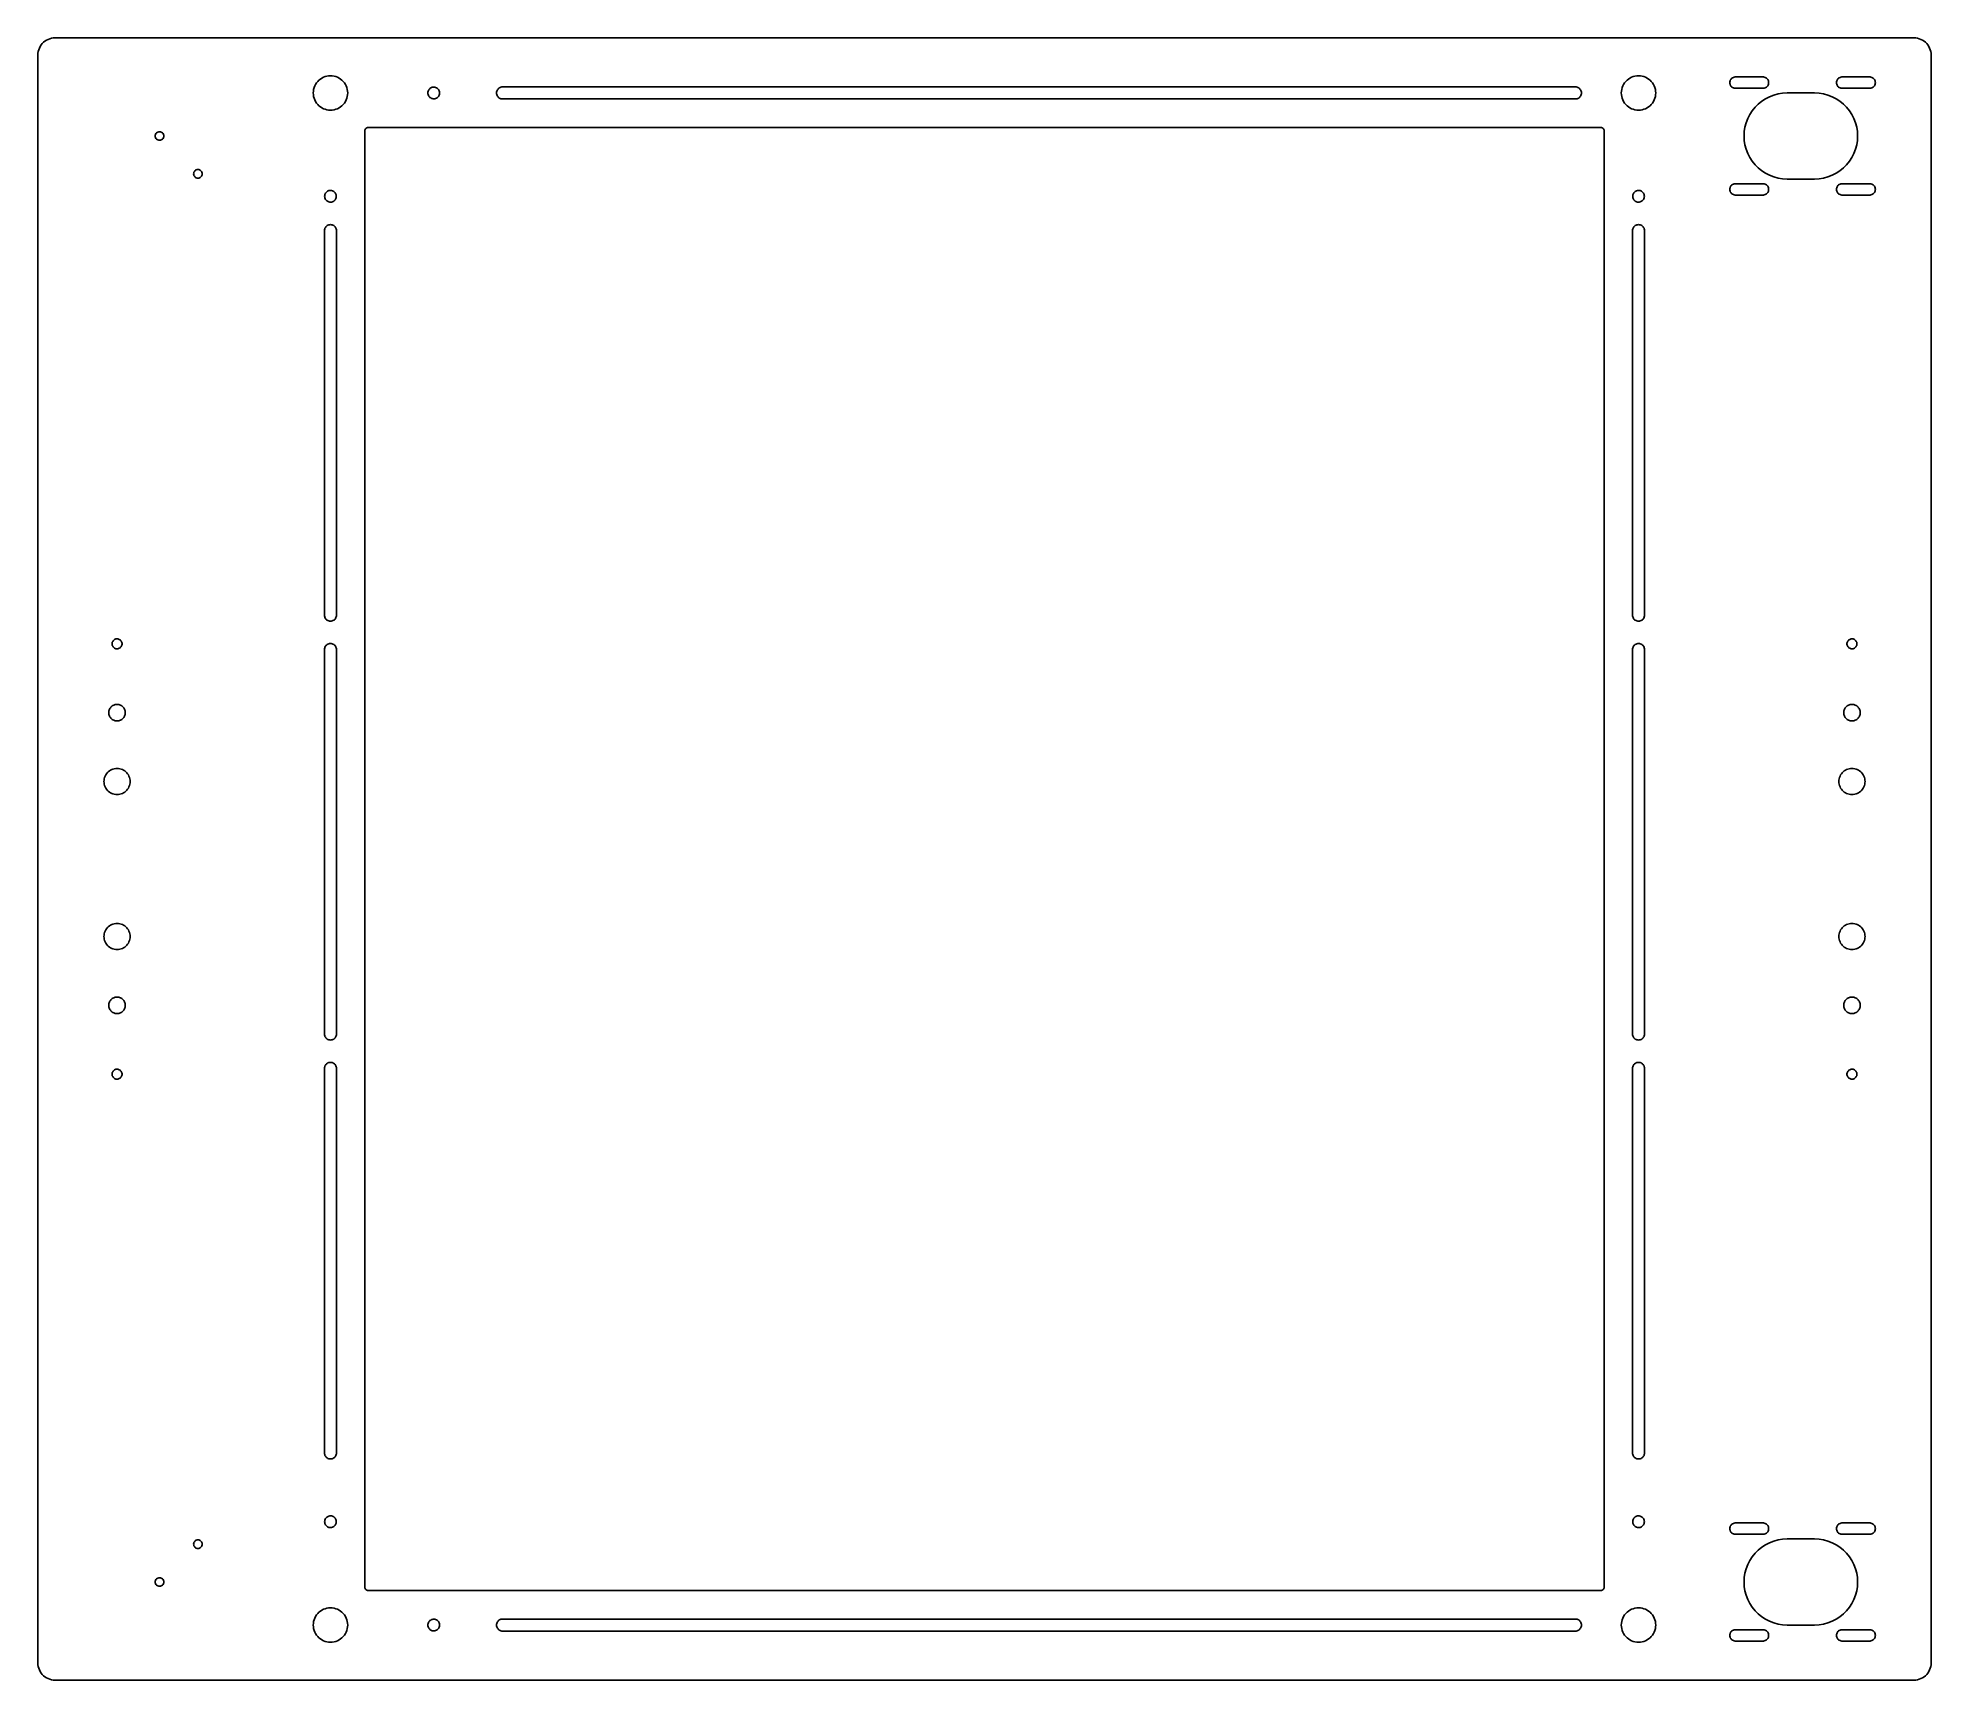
# Model space of a CAD drawing. Header units: metres. Extents: x -275 to 275, y -238 to 238.
import ezdxf

# ---------------------------------------------------------------- set-up
doc = ezdxf.new("R2010")
doc.units = ezdxf.units.M

msp = doc.modelspace()

# ---------------------------------------------------------------- linework, layer by layer
for p, q in [((-273.716, 236.846), (-274.045, 236.439)), ((-273.346, 237.216), (-273.716, 236.846)), ((-272.939, 237.545), (-273.346, 237.216)), ((-272.5, 237.83), (-272.939, 237.545)), ((-272.034, 238.068), (-272.5, 237.83)), ((-271.545, 238.255), (-272.034, 238.068)), ((-271.04, 238.391), (-271.545, 238.255)), ((-270.523, 238.473), (-271.04, 238.391)), ((-270, 238.5), (-270.523, 238.473)), ((270, 238.5), (-270, 238.5)), ((270.523, 238.473), (270, 238.5)), ((271.04, 238.391), (270.523, 238.473)), ((271.545, 238.255), (271.04, 238.391)), ((272.034, 238.068), (271.545, 238.255)), ((272.5, 237.83), (272.034, 238.068)), ((272.939, 237.545), (272.5, 237.83)), ((273.346, 237.216), (272.939, 237.545)), ((273.716, 236.846), (273.346, 237.216)), ((274.045, 236.439), (273.716, 236.846)), ((-274.973, 234.023), (-275, 233.5)), ((-275, 233.5), (-275, -233.5)), ((-274.891, 234.54), (-274.973, 234.023)), ((-274.755, 235.045), (-274.891, 234.54)), ((-274.568, 235.534), (-274.755, 235.045)), ((-274.33, 236), (-274.568, 235.534)), ((-274.045, 236.439), (-274.33, 236)), ((274.33, 236), (274.045, 236.439)), ((274.568, 235.534), (274.33, 236)), ((274.755, 235.045), (274.568, 235.534)), ((274.891, 234.54), (274.755, 235.045)), ((274.973, 234.023), (274.891, 234.54)), ((275, 233.5), (274.973, 234.023)), ((275, -233.5), (275, 233.5)), ((-194.045, 225.439), (-193.716, 225.846)), ((-193.716, 225.846), (-193.346, 226.216)), ((-193.346, 226.216), (-192.939, 226.545)), ((-192.939, 226.545), (-192.5, 226.83)), ((-192.5, 226.83), (-192.034, 227.068)), ((-192.034, 227.068), (-191.545, 227.255)), ((-191.545, 227.255), (-191.04, 227.391)), ((-191.04, 227.391), (-190.523, 227.473)), ((-190.523, 227.473), (-190, 227.5)), ((-190, 227.5), (-189.477, 227.473)), ((-189.477, 227.473), (-188.96, 227.391)), ((-188.96, 227.391), (-188.455, 227.255)), ((-188.455, 227.255), (-187.966, 227.068)), ((-187.966, 227.068), (-187.5, 226.83)), ((-187.5, 226.83), (-187.061, 226.545)), ((-187.061, 226.545), (-186.654, 226.216)), ((-186.654, 226.216), (-186.284, 225.846)), ((-186.284, 225.846), (-185.955, 225.439)), ((185.955, 225.439), (186.284, 225.846)), ((186.284, 225.846), (186.654, 226.216)), ((186.654, 226.216), (187.061, 226.545)), ((187.061, 226.545), (187.5, 226.83)), ((187.5, 226.83), (187.966, 227.068)), ((187.966, 227.068), (188.455, 227.255)), ((188.455, 227.255), (188.96, 227.391)), ((188.96, 227.391), (189.477, 227.473)), ((189.477, 227.473), (190, 227.5)), ((190, 227.5), (190.523, 227.473)), ((190.523, 227.473), (191.04, 227.391)), ((191.04, 227.391), (191.545, 227.255)), ((191.545, 227.255), (192.034, 227.068)), ((192.034, 227.068), (192.5, 226.83)), ((192.5, 226.83), (192.939, 226.545)), ((192.939, 226.545), (193.346, 226.216)), ((193.346, 226.216), (193.716, 225.846)), ((193.716, 225.846), (194.045, 225.439)), ((216.5, 225.5), (216.518, 225.746)), ((216.518, 225.254), (216.5, 225.5)), ((216.518, 225.746), (216.573, 225.986)), ((216.573, 225.986), (216.663, 226.216)), ((216.663, 226.216), (216.787, 226.429)), ((216.787, 226.429), (216.94, 226.622)), ((216.94, 226.622), (217.121, 226.79)), ((217.121, 226.79), (217.325, 226.929)), ((217.325, 226.929), (217.547, 227.036)), ((217.547, 227.036), (217.783, 227.109)), ((217.783, 227.109), (218.027, 227.145)), ((218.027, 227.145), (226.273, 227.145)), ((226.273, 227.145), (226.517, 227.109)), ((226.517, 227.109), (226.753, 227.036)), ((226.753, 227.036), (226.975, 226.929)), ((226.975, 226.929), (227.179, 226.79)), ((227.179, 226.79), (227.36, 226.622)), ((227.36, 226.622), (227.513, 226.429)), ((227.513, 226.429), (227.637, 226.216)), ((227.637, 226.216), (227.727, 225.986)), ((227.727, 225.986), (227.782, 225.746)), ((227.782, 225.746), (227.8, 225.5)), ((227.8, 225.5), (227.782, 225.254)), ((247.5, 225.5), (247.518, 225.746)), ((247.518, 225.254), (247.5, 225.5)), ((247.518, 225.746), (247.573, 225.986)), ((247.573, 225.986), (247.663, 226.216)), ((247.663, 226.216), (247.787, 226.429)), ((247.787, 226.429), (247.94, 226.622)), ((247.94, 226.622), (248.121, 226.79)), ((248.121, 226.79), (248.325, 226.929)), ((248.325, 226.929), (248.547, 227.036)), ((248.547, 227.036), (248.783, 227.109)), ((248.783, 227.109), (249.027, 227.145)), ((249.027, 227.145), (257.273, 227.145)), ((257.273, 227.145), (257.517, 227.109)), ((257.517, 227.109), (257.753, 227.036)), ((257.753, 227.036), (257.975, 226.929)), ((257.975, 226.929), (258.179, 226.79)), ((258.179, 226.79), (258.36, 226.622)), ((258.36, 226.622), (258.513, 226.429)), ((258.513, 226.429), (258.637, 226.216)), ((258.637, 226.216), (258.727, 225.986)), ((258.727, 225.986), (258.782, 225.746)), ((258.782, 225.746), (258.8, 225.5)), ((258.8, 225.5), (258.782, 225.254)), ((-195, 222.5), (-194.973, 223.023)), ((-194.973, 221.977), (-195, 222.5)), ((-194.973, 223.023), (-194.891, 223.54)), ((-194.891, 221.46), (-194.973, 221.977)), ((-194.891, 223.54), (-194.755, 224.045)), ((-194.755, 220.955), (-194.891, 221.46)), ((-194.755, 224.045), (-194.568, 224.534)), ((-194.568, 220.466), (-194.755, 220.955)), ((-194.568, 224.534), (-194.33, 225)), ((-194.33, 220), (-194.568, 220.466)), ((-194.33, 225), (-194.045, 225.439)), ((-194.045, 219.561), (-194.33, 220)), ((-185.955, 225.439), (-185.67, 225)), ((-185.67, 220), (-185.955, 219.561)), ((-185.67, 225), (-185.432, 224.534)), ((-185.432, 220.466), (-185.67, 220)), ((-185.432, 224.534), (-185.245, 224.045)), ((-185.245, 220.955), (-185.432, 220.466)), ((-185.245, 224.045), (-185.109, 223.54)), ((-185.109, 221.46), (-185.245, 220.955)), ((-185.109, 223.54), (-185.027, 223.023)), ((-185.027, 221.977), (-185.109, 221.46)), ((-185.027, 223.023), (-185, 222.5)), ((-185, 222.5), (-185.027, 221.977)), ((-161.7, 222.5), (-161.682, 222.748)), ((-161.682, 222.252), (-161.7, 222.5)), ((-161.682, 222.748), (-161.628, 222.99)), ((-161.628, 222.01), (-161.682, 222.252)), ((-161.628, 222.99), (-161.539, 223.222)), ((-161.539, 221.778), (-161.628, 222.01)), ((-161.539, 223.222), (-161.418, 223.438)), ((-161.418, 221.562), (-161.539, 221.778)), ((-161.418, 223.438), (-161.266, 223.634)), ((-161.266, 221.366), (-161.418, 221.562)), ((-161.266, 223.634), (-161.087, 223.807)), ((-161.087, 221.193), (-161.266, 221.366)), ((-161.087, 223.807), (-160.886, 223.951)), ((-160.886, 221.049), (-161.087, 221.193)), ((-160.886, 223.951), (-160.665, 224.065)), ((-160.665, 220.935), (-160.886, 221.049)), ((-160.665, 224.065), (-160.43, 224.145)), ((-160.43, 220.855), (-160.665, 220.935)), ((-160.43, 224.145), (-160.186, 224.19)), ((-160.186, 220.81), (-160.43, 220.855)), ((-160.186, 224.19), (-159.938, 224.199)), ((-159.938, 220.801), (-160.186, 220.81)), ((-159.938, 224.199), (-159.691, 224.172)), ((-159.691, 220.828), (-159.938, 220.801)), ((-159.691, 224.172), (-159.451, 224.109)), ((-159.451, 220.891), (-159.691, 220.828)), ((-159.451, 224.109), (-159.223, 224.012)), ((-159.223, 220.988), (-159.451, 220.891)), ((-159.223, 224.012), (-159.011, 223.883)), ((-159.011, 221.117), (-159.223, 220.988)), ((-159.011, 223.883), (-158.82, 223.724)), ((-158.82, 221.276), (-159.011, 221.117)), ((-158.82, 223.724), (-158.654, 223.539)), ((-158.654, 221.461), (-158.82, 221.276)), ((-158.654, 223.539), (-158.518, 223.332)), ((-158.518, 221.668), (-158.654, 221.461)), ((-158.518, 223.332), (-158.412, 223.107)), ((-158.412, 221.893), (-158.518, 221.668)), ((-158.412, 223.107), (-158.341, 222.87)), ((-158.341, 222.13), (-158.412, 221.893)), ((-158.341, 222.87), (-158.305, 222.624)), ((-158.305, 222.376), (-158.341, 222.13)), ((-158.305, 222.624), (-158.305, 222.376)), ((-141.75, 222.5), (-141.732, 222.749)), ((-141.732, 222.251), (-141.75, 222.5)), ((-141.732, 222.749), (-141.679, 222.993)), ((-141.679, 222.007), (-141.732, 222.251)), ((-141.679, 222.993), (-141.592, 223.227)), ((-141.592, 221.773), (-141.679, 222.007)), ((-141.592, 223.227), (-141.472, 223.446)), ((-141.472, 221.554), (-141.592, 221.773)), ((-141.472, 223.446), (-141.323, 223.646)), ((-141.323, 221.354), (-141.472, 221.554)), ((-141.323, 223.646), (-141.146, 223.823)), ((-141.146, 221.177), (-141.323, 221.354)), ((-141.146, 223.823), (-140.946, 223.972)), ((-140.946, 221.028), (-141.146, 221.177)), ((-140.946, 223.972), (-140.727, 224.092)), ((-140.727, 220.908), (-140.946, 221.028)), ((-140.727, 224.092), (-140.493, 224.179)), ((-140.493, 220.821), (-140.727, 220.908)), ((-140.493, 224.179), (-140.249, 224.232)), ((-140.249, 220.768), (-140.493, 220.821)), ((-140.249, 224.232), (-140, 224.25)), ((-140, 220.75), (-140.249, 220.768)), ((-140, 224.25), (171.667, 224.25)), ((171.667, 220.75), (-140, 220.75)), ((171.667, 224.25), (171.916, 224.232)), ((171.916, 220.768), (171.667, 220.75)), ((171.916, 224.232), (172.16, 224.179)), ((172.16, 220.821), (171.916, 220.768)), ((172.16, 224.179), (172.394, 224.092)), ((172.394, 220.908), (172.16, 220.821)), ((172.394, 224.092), (172.613, 223.972)), ((172.613, 221.028), (172.394, 220.908)), ((172.613, 223.972), (172.813, 223.823)), ((172.813, 221.177), (172.613, 221.028)), ((172.813, 223.823), (172.989, 223.646)), ((172.989, 221.354), (172.813, 221.177)), ((172.989, 223.646), (173.139, 223.446)), ((173.139, 221.554), (172.989, 221.354)), ((173.139, 223.446), (173.259, 223.227)), ((173.259, 221.773), (173.139, 221.554)), ((173.259, 223.227), (173.346, 222.993)), ((173.346, 222.007), (173.259, 221.773)), ((173.346, 222.993), (173.399, 222.749)), ((173.399, 222.251), (173.346, 222.007)), ((173.399, 222.749), (173.417, 222.5)), ((173.417, 222.5), (173.399, 222.251)), ((185, 222.5), (185.027, 223.023)), ((185.027, 221.977), (185, 222.5)), ((185.027, 223.023), (185.109, 223.54)), ((185.109, 221.46), (185.027, 221.977)), ((185.109, 223.54), (185.245, 224.045)), ((185.245, 220.955), (185.109, 221.46)), ((185.245, 224.045), (185.432, 224.534)), ((185.432, 220.466), (185.245, 220.955)), ((185.432, 224.534), (185.67, 225)), ((185.67, 220), (185.432, 220.466)), ((185.67, 225), (185.955, 225.439)), ((185.955, 219.561), (185.67, 220)), ((194.045, 225.439), (194.33, 225)), ((194.33, 220), (194.045, 219.561)), ((194.33, 225), (194.568, 224.534)), ((194.568, 220.466), (194.33, 220)), ((194.568, 224.534), (194.755, 224.045)), ((194.755, 220.955), (194.568, 220.466)), ((194.755, 224.045), (194.891, 223.54)), ((194.891, 221.46), (194.755, 220.955)), ((194.891, 223.54), (194.973, 223.023)), ((194.973, 221.977), (194.891, 221.46)), ((194.973, 223.023), (195, 222.5)), ((195, 222.5), (194.973, 221.977)), ((216.573, 225.014), (216.518, 225.254)), ((216.663, 224.784), (216.573, 225.014)), ((216.787, 224.571), (216.663, 224.784)), ((216.94, 224.378), (216.787, 224.571)), ((217.121, 224.21), (216.94, 224.378)), ((217.325, 224.071), (217.121, 224.21)), ((217.547, 223.964), (217.325, 224.071)), ((217.783, 223.891), (217.547, 223.964)), ((218.027, 223.855), (217.783, 223.891)), ((226.273, 223.855), (218.027, 223.855)), ((224.786, 219.289), (225.803, 220.113)), ((225.803, 220.113), (226.9, 220.825)), ((226.517, 223.891), (226.273, 223.855)), ((226.753, 223.964), (226.517, 223.891)), ((226.975, 224.071), (226.753, 223.964)), ((226.9, 220.825), (228.066, 221.419)), ((227.179, 224.21), (226.975, 224.071)), ((227.36, 224.378), (227.179, 224.21)), ((227.513, 224.571), (227.36, 224.378)), ((227.637, 224.784), (227.513, 224.571)), ((227.727, 225.014), (227.637, 224.784)), ((227.782, 225.254), (227.727, 225.014)), ((228.066, 221.419), (229.287, 221.888)), ((229.287, 221.888), (230.551, 222.227)), ((230.551, 222.227), (231.843, 222.432)), ((231.843, 222.432), (233.15, 222.5)), ((233.15, 222.5), (241.15, 222.5)), ((241.15, 222.5), (242.457, 222.432)), ((242.457, 222.432), (243.749, 222.227)), ((243.749, 222.227), (245.013, 221.888)), ((245.013, 221.888), (246.234, 221.419)), ((246.234, 221.419), (247.4, 220.825)), ((247.4, 220.825), (248.497, 220.113)), ((247.573, 225.014), (247.518, 225.254)), ((247.663, 224.784), (247.573, 225.014)), ((247.787, 224.571), (247.663, 224.784)), ((247.94, 224.378), (247.787, 224.571)), ((248.121, 224.21), (247.94, 224.378)), ((248.325, 224.071), (248.121, 224.21)), ((248.547, 223.964), (248.325, 224.071)), ((248.497, 220.113), (249.514, 219.289)), ((248.783, 223.891), (248.547, 223.964)), ((249.027, 223.855), (248.783, 223.891)), ((257.273, 223.855), (249.027, 223.855)), ((257.517, 223.891), (257.273, 223.855)), ((257.753, 223.964), (257.517, 223.891)), ((257.975, 224.071), (257.753, 223.964)), ((258.179, 224.21), (257.975, 224.071)), ((258.36, 224.378), (258.179, 224.21)), ((258.513, 224.571), (258.36, 224.378)), ((258.637, 224.784), (258.513, 224.571)), ((258.727, 225.014), (258.637, 224.784)), ((258.782, 225.254), (258.727, 225.014)), ((-193.716, 219.154), (-194.045, 219.561)), ((-193.346, 218.784), (-193.716, 219.154)), ((-192.939, 218.455), (-193.346, 218.784)), ((-192.5, 218.17), (-192.939, 218.455)), ((-192.034, 217.932), (-192.5, 218.17)), ((-191.545, 217.745), (-192.034, 217.932)), ((-191.04, 217.609), (-191.545, 217.745)), ((-190.523, 217.527), (-191.04, 217.609)), ((-190, 217.5), (-190.523, 217.527)), ((-189.477, 217.527), (-190, 217.5)), ((-188.96, 217.609), (-189.477, 217.527)), ((-188.455, 217.745), (-188.96, 217.609)), ((-187.966, 217.932), (-188.455, 217.745)), ((-187.5, 218.17), (-187.966, 217.932)), ((-187.061, 218.455), (-187.5, 218.17)), ((-186.654, 218.784), (-187.061, 218.455)), ((-186.284, 219.154), (-186.654, 218.784)), ((-185.955, 219.561), (-186.284, 219.154)), ((186.284, 219.154), (185.955, 219.561)), ((186.654, 218.784), (186.284, 219.154)), ((187.061, 218.455), (186.654, 218.784)), ((187.5, 218.17), (187.061, 218.455)), ((187.966, 217.932), (187.5, 218.17)), ((188.455, 217.745), (187.966, 217.932)), ((188.96, 217.609), (188.455, 217.745)), ((189.477, 217.527), (188.96, 217.609)), ((190, 217.5), (189.477, 217.527)), ((190.523, 217.527), (190, 217.5)), ((191.04, 217.609), (190.523, 217.527)), ((191.545, 217.745), (191.04, 217.609)), ((192.034, 217.932), (191.545, 217.745)), ((192.5, 218.17), (192.034, 217.932)), ((192.939, 218.455), (192.5, 218.17)), ((193.346, 218.784), (192.939, 218.455)), ((193.716, 219.154), (193.346, 218.784)), ((194.045, 219.561), (193.716, 219.154)), ((221.262, 213.863), (221.731, 215.084)), ((221.731, 215.084), (222.325, 216.25)), ((222.325, 216.25), (223.037, 217.347)), ((223.037, 217.347), (223.861, 218.364)), ((223.861, 218.364), (224.786, 219.289)), ((249.514, 219.289), (250.439, 218.364)), ((250.439, 218.364), (251.263, 217.347)), ((251.263, 217.347), (251.975, 216.25)), ((251.975, 216.25), (252.569, 215.084)), ((252.569, 215.084), (253.038, 213.863)), ((-240.9, 210), (-240.876, 210.244)), ((-240.876, 209.756), (-240.9, 210)), ((-240.876, 210.244), (-240.805, 210.478)), ((-240.805, 209.522), (-240.876, 209.756)), ((-240.805, 210.478), (-240.689, 210.694)), ((-240.689, 209.306), (-240.805, 209.522)), ((-240.689, 210.694), (-240.534, 210.884)), ((-240.534, 209.116), (-240.689, 209.306)), ((-240.534, 210.884), (-240.344, 211.039)), ((-240.344, 208.961), (-240.534, 209.116)), ((-240.344, 211.039), (-240.128, 211.155)), ((-240.128, 211.155), (-239.894, 211.226)), ((-239.894, 211.226), (-239.65, 211.25)), ((-239.65, 211.25), (-239.406, 211.226)), ((-239.406, 211.226), (-239.172, 211.155)), ((-239.172, 211.155), (-238.956, 211.039)), ((-238.956, 211.039), (-238.766, 210.884)), ((-238.766, 209.116), (-238.956, 208.961)), ((-238.766, 210.884), (-238.611, 210.694)), ((-238.611, 209.306), (-238.766, 209.116)), ((-238.611, 210.694), (-238.495, 210.478)), ((-238.495, 209.522), (-238.611, 209.306)), ((-238.495, 210.478), (-238.424, 210.244)), ((-238.424, 209.756), (-238.495, 209.522)), ((-238.424, 210.244), (-238.4, 210)), ((-238.4, 210), (-238.424, 209.756)), ((-180, 211.5), (-179.975, 211.723)), ((-180, -211.5), (-180, 211.5)), ((-179.975, 211.723), (-179.901, 211.934)), ((-179.901, 211.934), (-179.782, 212.123)), ((-179.782, 212.123), (-179.623, 212.282)), ((-179.623, 212.282), (-179.434, 212.401)), ((-179.434, 212.401), (-179.223, 212.475)), ((-179.223, 212.475), (-179, 212.5)), ((-179, 212.5), (179, 212.5)), ((179, 212.5), (179.223, 212.475)), ((179.223, 212.475), (179.434, 212.401)), ((179.434, 212.401), (179.623, 212.282)), ((179.623, 212.282), (179.782, 212.123)), ((179.782, 212.123), (179.901, 211.934)), ((179.901, 211.934), (179.975, 211.723)), ((179.975, 211.723), (180, 211.5)), ((180, 211.5), (180, -211.5)), ((220.65, 210), (220.718, 211.307)), ((220.718, 208.693), (220.65, 210)), ((220.718, 211.307), (220.923, 212.599)), ((220.923, 212.599), (221.262, 213.863)), ((253.038, 213.863), (253.377, 212.599)), ((253.377, 212.599), (253.582, 211.307)), ((253.582, 211.307), (253.65, 210)), ((253.65, 210), (253.582, 208.693)), ((-240.128, 208.845), (-240.344, 208.961)), ((-239.894, 208.774), (-240.128, 208.845)), ((-239.65, 208.75), (-239.894, 208.774)), ((-239.406, 208.774), (-239.65, 208.75)), ((-239.172, 208.845), (-239.406, 208.774)), ((-238.956, 208.961), (-239.172, 208.845)), ((220.923, 207.401), (220.718, 208.693)), ((221.262, 206.137), (220.923, 207.401)), ((221.731, 204.916), (221.262, 206.137)), ((222.325, 203.75), (221.731, 204.916)), ((223.037, 202.653), (222.325, 203.75)), ((251.975, 203.75), (251.263, 202.653)), ((252.569, 204.916), (251.975, 203.75)), ((253.038, 206.137), (252.569, 204.916)), ((253.377, 207.401), (253.038, 206.137)), ((253.582, 208.693), (253.377, 207.401)), ((-229.75, 199), (-229.726, 199.244)), ((-229.726, 198.756), (-229.75, 199)), ((-229.726, 199.244), (-229.655, 199.478)), ((-229.655, 198.522), (-229.726, 198.756)), ((-229.655, 199.478), (-229.539, 199.694)), ((-229.539, 198.306), (-229.655, 198.522)), ((-229.539, 199.694), (-229.384, 199.884)), ((-229.384, 198.116), (-229.539, 198.306)), ((-229.384, 199.884), (-229.194, 200.039)), ((-229.194, 197.961), (-229.384, 198.116)), ((-229.194, 200.039), (-228.978, 200.155)), ((-228.978, 200.155), (-228.744, 200.226)), ((-228.744, 200.226), (-228.5, 200.25)), ((-228.5, 200.25), (-228.256, 200.226)), ((-228.256, 200.226), (-228.022, 200.155)), ((-228.022, 200.155), (-227.806, 200.039)), ((-227.806, 200.039), (-227.616, 199.884)), ((-227.616, 198.116), (-227.806, 197.961)), ((-227.616, 199.884), (-227.461, 199.694)), ((-227.461, 198.306), (-227.616, 198.116)), ((-227.461, 199.694), (-227.345, 199.478)), ((-227.345, 198.522), (-227.461, 198.306)), ((-227.345, 199.478), (-227.274, 199.244)), ((-227.274, 198.756), (-227.345, 198.522)), ((-227.274, 199.244), (-227.25, 199)), ((-227.25, 199), (-227.274, 198.756)), ((223.861, 201.636), (223.037, 202.653)), ((224.786, 200.711), (223.861, 201.636)), ((225.803, 199.887), (224.786, 200.711)), ((226.9, 199.175), (225.803, 199.887)), ((228.066, 198.581), (226.9, 199.175)), ((229.287, 198.112), (228.066, 198.581)), ((230.551, 197.773), (229.287, 198.112)), ((245.013, 198.112), (243.749, 197.773)), ((246.234, 198.581), (245.013, 198.112)), ((247.4, 199.175), (246.234, 198.581)), ((248.497, 199.887), (247.4, 199.175)), ((249.514, 200.711), (248.497, 199.887)), ((250.439, 201.636), (249.514, 200.711)), ((251.263, 202.653), (250.439, 201.636)), ((-228.978, 197.845), (-229.194, 197.961)), ((-228.744, 197.774), (-228.978, 197.845)), ((-228.5, 197.75), (-228.744, 197.774)), ((-228.256, 197.774), (-228.5, 197.75)), ((-228.022, 197.845), (-228.256, 197.774)), ((-227.806, 197.961), (-228.022, 197.845)), ((-191.7, 192.5), (-191.682, 192.748)), ((-191.682, 192.252), (-191.7, 192.5)), ((-191.682, 192.748), (-191.628, 192.99)), ((-191.628, 192.99), (-191.539, 193.222)), ((-191.539, 193.222), (-191.418, 193.438)), ((-191.418, 193.438), (-191.266, 193.634)), ((-191.266, 193.634), (-191.087, 193.807)), ((-191.087, 193.807), (-190.886, 193.951)), ((-190.886, 193.951), (-190.665, 194.065)), ((-190.665, 194.065), (-190.43, 194.145)), ((-190.43, 194.145), (-190.186, 194.19)), ((-190.186, 194.19), (-189.938, 194.199)), ((-189.938, 194.199), (-189.691, 194.172)), ((-189.691, 194.172), (-189.451, 194.109)), ((-189.451, 194.109), (-189.223, 194.012)), ((-189.223, 194.012), (-189.011, 193.883)), ((-189.011, 193.883), (-188.82, 193.724)), ((-188.82, 193.724), (-188.654, 193.539)), ((-188.654, 193.539), (-188.518, 193.332)), ((-188.518, 193.332), (-188.412, 193.107)), ((-188.412, 193.107), (-188.341, 192.87)), ((-188.341, 192.87), (-188.305, 192.624)), ((-188.305, 192.624), (-188.305, 192.376)), ((188.305, 192.624), (188.341, 192.87)), ((188.305, 192.376), (188.305, 192.624)), ((188.341, 192.87), (188.412, 193.107)), ((188.412, 193.107), (188.518, 193.332)), ((188.518, 193.332), (188.654, 193.539)), ((188.654, 193.539), (188.82, 193.724)), ((188.82, 193.724), (189.011, 193.883)), ((189.011, 193.883), (189.223, 194.012)), ((189.223, 194.012), (189.451, 194.109)), ((189.451, 194.109), (189.691, 194.172)), ((189.691, 194.172), (189.938, 194.199)), ((189.938, 194.199), (190.186, 194.19)), ((190.186, 194.19), (190.43, 194.145)), ((190.43, 194.145), (190.665, 194.065)), ((190.665, 194.065), (190.886, 193.951)), ((190.886, 193.951), (191.087, 193.807)), ((191.087, 193.807), (191.266, 193.634)), ((191.266, 193.634), (191.418, 193.438)), ((191.418, 193.438), (191.539, 193.222)), ((191.539, 193.222), (191.628, 192.99)), ((191.628, 192.99), (191.682, 192.748)), ((191.682, 192.748), (191.7, 192.5)), ((191.7, 192.5), (191.682, 192.252)), ((216.5, 194.5), (216.518, 194.746)), ((216.518, 194.254), (216.5, 194.5)), ((216.518, 194.746), (216.573, 194.986)), ((216.573, 194.014), (216.518, 194.254)), ((216.573, 194.986), (216.663, 195.216)), ((216.663, 193.784), (216.573, 194.014)), ((216.663, 195.216), (216.787, 195.429)), ((216.787, 193.571), (216.663, 193.784)), ((216.787, 195.429), (216.94, 195.622)), ((216.94, 193.378), (216.787, 193.571)), ((216.94, 195.622), (217.121, 195.79)), ((217.121, 193.21), (216.94, 193.378)), ((217.121, 195.79), (217.325, 195.929)), ((217.325, 193.071), (217.121, 193.21)), ((217.325, 195.929), (217.547, 196.036)), ((217.547, 192.964), (217.325, 193.071)), ((217.547, 196.036), (217.783, 196.109)), ((217.783, 192.891), (217.547, 192.964)), ((217.783, 196.109), (218.027, 196.145)), ((218.027, 192.855), (217.783, 192.891)), ((218.027, 196.145), (226.273, 196.145)), ((226.273, 192.855), (218.027, 192.855)), ((226.273, 196.145), (226.517, 196.109)), ((226.517, 192.891), (226.273, 192.855)), ((226.517, 196.109), (226.753, 196.036)), ((226.753, 192.964), (226.517, 192.891)), ((226.753, 196.036), (226.975, 195.929)), ((226.975, 193.071), (226.753, 192.964)), ((226.975, 195.929), (227.179, 195.79)), ((227.179, 193.21), (226.975, 193.071)), ((227.179, 195.79), (227.36, 195.622)), ((227.36, 193.378), (227.179, 193.21)), ((227.36, 195.622), (227.513, 195.429)), ((227.513, 193.571), (227.36, 193.378)), ((227.513, 195.429), (227.637, 195.216)), ((227.637, 193.784), (227.513, 193.571)), ((227.637, 195.216), (227.727, 194.986)), ((227.727, 194.014), (227.637, 193.784)), ((227.727, 194.986), (227.782, 194.746)), ((227.782, 194.254), (227.727, 194.014)), ((227.782, 194.746), (227.8, 194.5)), ((227.8, 194.5), (227.782, 194.254)), ((231.843, 197.568), (230.551, 197.773)), ((233.15, 197.5), (231.843, 197.568)), ((241.15, 197.5), (233.15, 197.5)), ((242.457, 197.568), (241.15, 197.5)), ((243.749, 197.773), (242.457, 197.568)), ((247.5, 194.5), (247.518, 194.746)), ((247.518, 194.254), (247.5, 194.5)), ((247.518, 194.746), (247.573, 194.986)), ((247.573, 194.014), (247.518, 194.254)), ((247.573, 194.986), (247.663, 195.216)), ((247.663, 193.784), (247.573, 194.014)), ((247.663, 195.216), (247.787, 195.429)), ((247.787, 193.571), (247.663, 193.784)), ((247.787, 195.429), (247.94, 195.622)), ((247.94, 193.378), (247.787, 193.571)), ((247.94, 195.622), (248.121, 195.79)), ((248.121, 193.21), (247.94, 193.378)), ((248.121, 195.79), (248.325, 195.929)), ((248.325, 193.071), (248.121, 193.21)), ((248.325, 195.929), (248.547, 196.036)), ((248.547, 192.964), (248.325, 193.071)), ((248.547, 196.036), (248.783, 196.109)), ((248.783, 192.891), (248.547, 192.964)), ((248.783, 196.109), (249.027, 196.145)), ((249.027, 192.855), (248.783, 192.891)), ((249.027, 196.145), (257.273, 196.145)), ((257.273, 192.855), (249.027, 192.855)), ((257.273, 196.145), (257.517, 196.109)), ((257.517, 192.891), (257.273, 192.855)), ((257.517, 196.109), (257.753, 196.036)), ((257.753, 192.964), (257.517, 192.891)), ((257.753, 196.036), (257.975, 195.929)), ((257.975, 193.071), (257.753, 192.964)), ((257.975, 195.929), (258.179, 195.79)), ((258.179, 193.21), (257.975, 193.071)), ((258.179, 195.79), (258.36, 195.622)), ((258.36, 193.378), (258.179, 193.21)), ((258.36, 195.622), (258.513, 195.429)), ((258.513, 193.571), (258.36, 193.378)), ((258.513, 195.429), (258.637, 195.216)), ((258.637, 193.784), (258.513, 193.571)), ((258.637, 195.216), (258.727, 194.986)), ((258.727, 194.014), (258.637, 193.784)), ((258.727, 194.986), (258.782, 194.746)), ((258.782, 194.254), (258.727, 194.014)), ((258.782, 194.746), (258.8, 194.5)), ((258.8, 194.5), (258.782, 194.254)), ((-191.628, 192.01), (-191.682, 192.252)), ((-191.539, 191.778), (-191.628, 192.01)), ((-191.418, 191.562), (-191.539, 191.778)), ((-191.266, 191.366), (-191.418, 191.562)), ((-191.087, 191.193), (-191.266, 191.366)), ((-190.886, 191.049), (-191.087, 191.193)), ((-190.665, 190.935), (-190.886, 191.049)), ((-190.43, 190.855), (-190.665, 190.935)), ((-190.186, 190.81), (-190.43, 190.855)), ((-189.938, 190.801), (-190.186, 190.81)), ((-189.691, 190.828), (-189.938, 190.801)), ((-189.451, 190.891), (-189.691, 190.828)), ((-189.223, 190.988), (-189.451, 190.891)), ((-189.011, 191.117), (-189.223, 190.988)), ((-188.82, 191.276), (-189.011, 191.117)), ((-188.654, 191.461), (-188.82, 191.276)), ((-188.518, 191.668), (-188.654, 191.461)), ((-188.412, 191.893), (-188.518, 191.668)), ((-188.341, 192.13), (-188.412, 191.893)), ((-188.305, 192.376), (-188.341, 192.13)), ((188.341, 192.13), (188.305, 192.376)), ((188.412, 191.893), (188.341, 192.13)), ((188.518, 191.668), (188.412, 191.893)), ((188.654, 191.461), (188.518, 191.668)), ((188.82, 191.276), (188.654, 191.461)), ((189.011, 191.117), (188.82, 191.276)), ((189.223, 190.988), (189.011, 191.117)), ((189.451, 190.891), (189.223, 190.988)), ((189.691, 190.828), (189.451, 190.891)), ((189.938, 190.801), (189.691, 190.828)), ((190.186, 190.81), (189.938, 190.801)), ((190.43, 190.855), (190.186, 190.81)), ((190.665, 190.935), (190.43, 190.855)), ((190.886, 191.049), (190.665, 190.935)), ((191.087, 191.193), (190.886, 191.049)), ((191.266, 191.366), (191.087, 191.193)), ((191.418, 191.562), (191.266, 191.366)), ((191.539, 191.778), (191.418, 191.562)), ((191.628, 192.01), (191.539, 191.778)), ((191.682, 192.252), (191.628, 192.01)), ((-191.75, 182.5), (-191.732, 182.749)), ((-191.75, 70.8333), (-191.75, 182.5)), ((-191.732, 182.749), (-191.679, 182.993)), ((-191.679, 182.993), (-191.592, 183.227)), ((-191.592, 183.227), (-191.472, 183.446)), ((-191.472, 183.446), (-191.323, 183.646)), ((-191.323, 183.646), (-191.146, 183.823)), ((-191.146, 183.823), (-190.946, 183.972)), ((-190.946, 183.972), (-190.727, 184.092)), ((-190.727, 184.092), (-190.493, 184.179)), ((-190.493, 184.179), (-190.249, 184.232)), ((-190.249, 184.232), (-190, 184.25)), ((-190, 184.25), (-189.751, 184.232)), ((-189.751, 184.232), (-189.507, 184.179)), ((-189.507, 184.179), (-189.273, 184.092)), ((-189.273, 184.092), (-189.054, 183.972)), ((-189.054, 183.972), (-188.854, 183.823)), ((-188.854, 183.823), (-188.677, 183.646)), ((-188.677, 183.646), (-188.528, 183.446)), ((-188.528, 183.446), (-188.408, 183.227)), ((-188.408, 183.227), (-188.321, 182.993)), ((-188.321, 182.993), (-188.268, 182.749)), ((-188.268, 182.749), (-188.25, 182.5)), ((-188.25, 182.5), (-188.25, 70.8333)), ((188.25, 182.5), (188.268, 182.749)), ((188.25, 70.8333), (188.25, 182.5)), ((188.268, 182.749), (188.321, 182.993)), ((188.321, 182.993), (188.408, 183.227)), ((188.408, 183.227), (188.528, 183.446)), ((188.528, 183.446), (188.677, 183.646)), ((188.677, 183.646), (188.854, 183.823)), ((188.854, 183.823), (189.054, 183.972)), ((189.054, 183.972), (189.273, 184.092)), ((189.273, 184.092), (189.507, 184.179)), ((189.507, 184.179), (189.751, 184.232)), ((189.751, 184.232), (190, 184.25)), ((190, 184.25), (190.249, 184.232)), ((190.249, 184.232), (190.493, 184.179)), ((190.493, 184.179), (190.727, 184.092)), ((190.727, 184.092), (190.946, 183.972)), ((190.946, 183.972), (191.146, 183.823)), ((191.146, 183.823), (191.323, 183.646)), ((191.323, 183.646), (191.472, 183.446)), ((191.472, 183.446), (191.592, 183.227)), ((191.592, 183.227), (191.679, 182.993)), ((191.679, 182.993), (191.732, 182.749)), ((191.732, 182.749), (191.75, 182.5)), ((191.75, 182.5), (191.75, 70.8333)), ((-191.732, 70.5843), (-191.75, 70.8333)), ((-191.679, 70.3403), (-191.732, 70.5843)), ((-191.592, 70.1064), (-191.679, 70.3403)), ((-191.472, 69.8872), (-191.592, 70.1064)), ((-191.323, 69.6873), (-191.472, 69.8872)), ((-191.146, 69.5108), (-191.323, 69.6873)), ((-190.946, 69.3611), (-191.146, 69.5108)), ((-190.727, 69.2415), (-190.946, 69.3611)), ((-190.493, 69.1542), (-190.727, 69.2415)), ((-190.249, 69.1011), (-190.493, 69.1542)), ((-190, 69.0833), (-190.249, 69.1011)), ((-189.751, 69.1011), (-190, 69.0833)), ((-189.507, 69.1542), (-189.751, 69.1011)), ((-189.273, 69.2415), (-189.507, 69.1542)), ((-189.054, 69.3611), (-189.273, 69.2415)), ((-188.854, 69.5108), (-189.054, 69.3611)), ((-188.677, 69.6873), (-188.854, 69.5108)), ((-188.528, 69.8872), (-188.677, 69.6873)), ((-188.408, 70.1064), (-188.528, 69.8872)), ((-188.321, 70.3403), (-188.408, 70.1064)), ((-188.268, 70.5843), (-188.321, 70.3403)), ((-188.25, 70.8333), (-188.268, 70.5843)), ((188.268, 70.5843), (188.25, 70.8333)), ((188.321, 70.3403), (188.268, 70.5843)), ((188.408, 70.1064), (188.321, 70.3403)), ((188.528, 69.8872), (188.408, 70.1064)), ((188.677, 69.6873), (188.528, 69.8872)), ((188.854, 69.5108), (188.677, 69.6873)), ((189.054, 69.3611), (188.854, 69.5108)), ((189.273, 69.2415), (189.054, 69.3611)), ((189.507, 69.1542), (189.273, 69.2415)), ((189.751, 69.1011), (189.507, 69.1542)), ((190, 69.0833), (189.751, 69.1011)), ((190.249, 69.1011), (190, 69.0833)), ((190.493, 69.1542), (190.249, 69.1011)), ((190.727, 69.2415), (190.493, 69.1542)), ((190.946, 69.3611), (190.727, 69.2415)), ((191.146, 69.5108), (190.946, 69.3611)), ((191.323, 69.6873), (191.146, 69.5108)), ((191.472, 69.8872), (191.323, 69.6873)), ((191.592, 70.1064), (191.472, 69.8872)), ((191.679, 70.3403), (191.592, 70.1064)), ((191.732, 70.5843), (191.679, 70.3403)), ((191.75, 70.8333), (191.732, 70.5843)), ((-253.45, 62.5), (-253.429, 62.745)), ((-253.429, 62.2549), (-253.45, 62.5)), ((-253.429, 62.745), (-253.367, 62.983)), ((-253.367, 62.0169), (-253.429, 62.2549)), ((-253.367, 62.983), (-253.266, 63.2072)), ((-253.266, 61.7928), (-253.367, 62.0169)), ((-253.266, 63.2072), (-253.128, 63.4109)), ((-253.128, 61.5891), (-253.266, 61.7928)), ((-253.128, 63.4109), (-252.958, 63.5885)), ((-252.958, 61.4115), (-253.128, 61.5891)), ((-252.958, 63.5885), (-252.76, 63.7347)), ((-252.76, 61.2653), (-252.958, 61.4115)), ((-252.76, 63.7347), (-252.541, 63.8454)), ((-252.541, 61.1546), (-252.76, 61.2653)), ((-252.541, 63.8454), (-252.305, 63.9174)), ((-252.305, 61.0825), (-252.541, 61.1546)), ((-252.305, 63.9174), (-252.062, 63.9487)), ((-252.062, 61.0513), (-252.305, 61.0825)), ((-252.062, 63.9487), (-251.816, 63.9382)), ((-251.816, 61.0617), (-252.062, 61.0513)), ((-251.816, 63.9382), (-251.575, 63.8864)), ((-251.575, 61.1136), (-251.816, 61.0617)), ((-251.575, 63.8864), (-251.347, 63.7947)), ((-251.347, 61.2052), (-251.575, 61.1136)), ((-251.347, 63.7947), (-251.138, 63.6658)), ((-251.138, 61.3342), (-251.347, 61.2052)), ((-251.138, 63.6658), (-250.953, 63.5033)), ((-250.953, 61.4967), (-251.138, 61.3342)), ((-250.953, 63.5033), (-250.799, 63.312)), ((-250.799, 61.688), (-250.953, 61.4967)), ((-250.799, 63.312), (-250.679, 63.0972)), ((-250.679, 61.9027), (-250.799, 61.688)), ((-250.679, 63.0972), (-250.597, 62.8654)), ((-250.597, 62.1346), (-250.679, 61.9027)), ((-250.597, 62.8654), (-250.555, 62.623)), ((-250.555, 62.377), (-250.597, 62.1346)), ((-250.555, 62.623), (-250.555, 62.377)), ((-191.75, 60.8333), (-191.732, 61.0824)), ((-191.75, -50.8333), (-191.75, 60.8333)), ((-191.732, 61.0824), (-191.679, 61.3264)), ((-191.679, 61.3264), (-191.592, 61.5603)), ((-191.592, 61.5603), (-191.472, 61.7794)), ((-191.472, 61.7794), (-191.323, 61.9793)), ((-191.323, 61.9793), (-191.146, 62.1559)), ((-191.146, 62.1559), (-190.946, 62.3055)), ((-190.946, 62.3055), (-190.727, 62.4252)), ((-190.727, 62.4252), (-190.493, 62.5124)), ((-190.493, 62.5124), (-190.249, 62.5655)), ((-190.249, 62.5655), (-190, 62.5833)), ((-190, 62.5833), (-189.751, 62.5655)), ((-189.751, 62.5655), (-189.507, 62.5124)), ((-189.507, 62.5124), (-189.273, 62.4252)), ((-189.273, 62.4252), (-189.054, 62.3055)), ((-189.054, 62.3055), (-188.854, 62.1559)), ((-188.854, 62.1559), (-188.677, 61.9793)), ((-188.677, 61.9793), (-188.528, 61.7794)), ((-188.528, 61.7794), (-188.408, 61.5603)), ((-188.408, 61.5603), (-188.321, 61.3264)), ((-188.321, 61.3264), (-188.268, 61.0824)), ((-188.268, 61.0824), (-188.25, 60.8333)), ((-188.25, 60.8333), (-188.25, -50.8333)), ((188.25, 60.8333), (188.268, 61.0824)), ((188.25, -50.8333), (188.25, 60.8333)), ((188.268, 61.0824), (188.321, 61.3264)), ((188.321, 61.3264), (188.408, 61.5603)), ((188.408, 61.5603), (188.528, 61.7794)), ((188.528, 61.7794), (188.677, 61.9793)), ((188.677, 61.9793), (188.854, 62.1559)), ((188.854, 62.1559), (189.054, 62.3055)), ((189.054, 62.3055), (189.273, 62.4252)), ((189.273, 62.4252), (189.507, 62.5124)), ((189.507, 62.5124), (189.751, 62.5655)), ((189.751, 62.5655), (190, 62.5833)), ((190, 62.5833), (190.249, 62.5655)), ((190.249, 62.5655), (190.493, 62.5124)), ((190.493, 62.5124), (190.727, 62.4252)), ((190.727, 62.4252), (190.946, 62.3055)), ((190.946, 62.3055), (191.146, 62.1559)), ((191.146, 62.1559), (191.323, 61.9793)), ((191.323, 61.9793), (191.472, 61.7794)), ((191.472, 61.7794), (191.592, 61.5603)), ((191.592, 61.5603), (191.679, 61.3264)), ((191.679, 61.3264), (191.732, 61.0824)), ((191.732, 61.0824), (191.75, 60.8333)), ((191.75, 60.8333), (191.75, -50.8333)), ((250.555, 62.623), (250.597, 62.8654)), ((250.555, 62.377), (250.555, 62.623)), ((250.597, 62.1346), (250.555, 62.377)), ((250.597, 62.8654), (250.679, 63.0972)), ((250.679, 61.9027), (250.597, 62.1346)), ((250.679, 63.0972), (250.799, 63.312)), ((250.799, 61.688), (250.679, 61.9027)), ((250.799, 63.312), (250.953, 63.5033)), ((250.953, 61.4967), (250.799, 61.688)), ((250.953, 63.5033), (251.138, 63.6658)), ((251.138, 61.3342), (250.953, 61.4967)), ((251.138, 63.6658), (251.347, 63.7947)), ((251.347, 61.2052), (251.138, 61.3342)), ((251.347, 63.7947), (251.575, 63.8864)), ((251.575, 61.1136), (251.347, 61.2052)), ((251.575, 63.8864), (251.816, 63.9382)), ((251.816, 61.0617), (251.575, 61.1136)), ((251.816, 63.9382), (252.062, 63.9487)), ((252.062, 61.0513), (251.816, 61.0617)), ((252.062, 63.9487), (252.305, 63.9174)), ((252.305, 61.0825), (252.062, 61.0513)), ((252.305, 63.9174), (252.541, 63.8454)), ((252.541, 61.1546), (252.305, 61.0825)), ((252.541, 63.8454), (252.76, 63.7347)), ((252.76, 61.2653), (252.541, 61.1546)), ((252.76, 63.7347), (252.958, 63.5885)), ((252.958, 61.4115), (252.76, 61.2653)), ((252.958, 63.5885), (253.128, 63.4109)), ((253.128, 61.5891), (252.958, 61.4115)), ((253.128, 63.4109), (253.266, 63.2072)), ((253.266, 61.7928), (253.128, 61.5891)), ((253.266, 63.2072), (253.367, 62.983)), ((253.367, 62.0169), (253.266, 61.7928)), ((253.367, 62.983), (253.429, 62.745)), ((253.429, 62.2549), (253.367, 62.0169)), ((253.429, 62.745), (253.45, 62.5)), ((253.45, 62.5), (253.429, 62.2549)), ((-253.942, 43.9107), (-253.784, 44.1059)), ((-253.784, 44.1059), (-253.606, 44.2835)), ((-253.606, 44.2835), (-253.411, 44.4416)), ((-253.411, 44.4416), (-253.2, 44.5785)), ((-253.2, 44.5785), (-252.976, 44.6925)), ((-252.976, 44.6925), (-252.742, 44.7825)), ((-252.742, 44.7825), (-252.499, 44.8475)), ((-252.499, 44.8475), (-252.251, 44.8868)), ((-252.251, 44.8868), (-252, 44.9)), ((-252, 44.9), (-251.749, 44.8868)), ((-251.749, 44.8868), (-251.501, 44.8475)), ((-251.501, 44.8475), (-251.258, 44.7825)), ((-251.258, 44.7825), (-251.024, 44.6925)), ((-251.024, 44.6925), (-250.8, 44.5785)), ((-250.8, 44.5785), (-250.589, 44.4416)), ((-250.589, 44.4416), (-250.394, 44.2835)), ((-250.394, 44.2835), (-250.216, 44.1059)), ((-250.216, 44.1059), (-250.058, 43.9107)), ((250.058, 43.9107), (250.216, 44.1059)), ((250.216, 44.1059), (250.394, 44.2835)), ((250.394, 44.2835), (250.589, 44.4416)), ((250.589, 44.4416), (250.8, 44.5785)), ((250.8, 44.5785), (251.024, 44.6925)), ((251.024, 44.6925), (251.258, 44.7825)), ((251.258, 44.7825), (251.501, 44.8475)), ((251.501, 44.8475), (251.749, 44.8868)), ((251.749, 44.8868), (252, 44.9)), ((252, 44.9), (252.251, 44.8868)), ((252.251, 44.8868), (252.499, 44.8475)), ((252.499, 44.8475), (252.742, 44.7825)), ((252.742, 44.7825), (252.976, 44.6925)), ((252.976, 44.6925), (253.2, 44.5785)), ((253.2, 44.5785), (253.411, 44.4416)), ((253.411, 44.4416), (253.606, 44.2835)), ((253.606, 44.2835), (253.784, 44.1059)), ((253.784, 44.1059), (253.942, 43.9107)), ((-254.4, 42.5), (-254.387, 42.7509)), ((-254.387, 42.2491), (-254.4, 42.5)), ((-254.387, 42.7509), (-254.348, 42.999)), ((-254.348, 42.001), (-254.387, 42.2491)), ((-254.348, 42.999), (-254.283, 43.2416)), ((-254.283, 41.7583), (-254.348, 42.001)), ((-254.283, 43.2416), (-254.193, 43.4762)), ((-254.193, 41.5238), (-254.283, 41.7583)), ((-254.193, 43.4762), (-254.078, 43.7)), ((-254.078, 41.3), (-254.193, 41.5238)), ((-254.078, 43.7), (-253.942, 43.9107)), ((-253.942, 41.0893), (-254.078, 41.3)), ((-253.784, 40.8941), (-253.942, 41.0893)), ((-253.606, 40.7164), (-253.784, 40.8941)), ((-253.411, 40.5583), (-253.606, 40.7164)), ((-253.2, 40.4215), (-253.411, 40.5583)), ((-252.976, 40.3075), (-253.2, 40.4215)), ((-252.742, 40.2175), (-252.976, 40.3075)), ((-252.499, 40.1524), (-252.742, 40.2175)), ((-252.251, 40.1131), (-252.499, 40.1524)), ((-252, 40.1), (-252.251, 40.1131)), ((-251.749, 40.1131), (-252, 40.1)), ((-251.501, 40.1524), (-251.749, 40.1131)), ((-251.258, 40.2175), (-251.501, 40.1524)), ((-251.024, 40.3075), (-251.258, 40.2175)), ((-250.8, 40.4215), (-251.024, 40.3075)), ((-250.589, 40.5583), (-250.8, 40.4215)), ((-250.394, 40.7164), (-250.589, 40.5583)), ((-250.216, 40.8941), (-250.394, 40.7164)), ((-250.058, 41.0893), (-250.216, 40.8941)), ((-250.058, 43.9107), (-249.922, 43.7)), ((-249.922, 41.3), (-250.058, 41.0893)), ((-249.922, 43.7), (-249.807, 43.4762)), ((-249.807, 41.5238), (-249.922, 41.3)), ((-249.807, 43.4762), (-249.717, 43.2416)), ((-249.717, 41.7583), (-249.807, 41.5238)), ((-249.717, 43.2416), (-249.652, 42.999)), ((-249.652, 42.001), (-249.717, 41.7583)), ((-249.652, 42.999), (-249.613, 42.7509)), ((-249.613, 42.2491), (-249.652, 42.001)), ((-249.613, 42.7509), (-249.6, 42.5)), ((-249.6, 42.5), (-249.613, 42.2491)), ((249.6, 42.5), (249.613, 42.7509)), ((249.613, 42.2491), (249.6, 42.5)), ((249.613, 42.7509), (249.652, 42.999)), ((249.652, 42.001), (249.613, 42.2491)), ((249.652, 42.999), (249.717, 43.2416)), ((249.717, 41.7583), (249.652, 42.001)), ((249.717, 43.2416), (249.807, 43.4762)), ((249.807, 41.5238), (249.717, 41.7583)), ((249.807, 43.4762), (249.922, 43.7)), ((249.922, 41.3), (249.807, 41.5238)), ((249.922, 43.7), (250.058, 43.9107)), ((250.058, 41.0893), (249.922, 41.3)), ((250.216, 40.8941), (250.058, 41.0893)), ((250.394, 40.7164), (250.216, 40.8941)), ((250.589, 40.5583), (250.394, 40.7164)), ((250.8, 40.4215), (250.589, 40.5583)), ((251.024, 40.3075), (250.8, 40.4215)), ((251.258, 40.2175), (251.024, 40.3075)), ((251.501, 40.1524), (251.258, 40.2175)), ((251.749, 40.1131), (251.501, 40.1524)), ((252, 40.1), (251.749, 40.1131)), ((252.251, 40.1131), (252, 40.1)), ((252.499, 40.1524), (252.251, 40.1131)), ((252.742, 40.2175), (252.499, 40.1524)), ((252.976, 40.3075), (252.742, 40.2175)), ((253.2, 40.4215), (252.976, 40.3075)), ((253.411, 40.5583), (253.2, 40.4215)), ((253.606, 40.7164), (253.411, 40.5583)), ((253.784, 40.8941), (253.606, 40.7164)), ((253.942, 41.0893), (253.784, 40.8941)), ((253.942, 43.9107), (254.078, 43.7)), ((254.078, 41.3), (253.942, 41.0893)), ((254.078, 43.7), (254.193, 43.4762)), ((254.193, 41.5238), (254.078, 41.3)), ((254.193, 43.4762), (254.283, 43.2416)), ((254.283, 41.7583), (254.193, 41.5238)), ((254.283, 43.2416), (254.348, 42.999)), ((254.348, 42.001), (254.283, 41.7583)), ((254.348, 42.999), (254.387, 42.7509)), ((254.387, 42.2491), (254.348, 42.001)), ((254.387, 42.7509), (254.4, 42.5)), ((254.4, 42.5), (254.387, 42.2491)), ((-255.8, 22.5), (-255.779, 22.8972)), ((-255.779, 22.1028), (-255.8, 22.5)), ((-255.779, 22.8972), (-255.717, 23.2901)), ((-255.717, 21.7099), (-255.779, 22.1028)), ((-255.717, 23.2901), (-255.614, 23.6743)), ((-255.614, 23.6743), (-255.471, 24.0456)), ((-255.471, 24.0456), (-255.291, 24.4)), ((-255.291, 24.4), (-255.074, 24.7336)), ((-255.074, 24.7336), (-254.824, 25.0427)), ((-254.824, 25.0427), (-254.543, 25.3239)), ((-254.543, 25.3239), (-254.234, 25.5743)), ((-254.234, 25.5743), (-253.9, 25.7909)), ((-253.9, 25.7909), (-253.546, 25.9715)), ((-253.546, 25.9715), (-253.174, 26.114)), ((-253.174, 26.114), (-252.79, 26.2169)), ((-252.79, 26.2169), (-252.397, 26.2792)), ((-252.397, 26.2792), (-252, 26.3)), ((-252, 26.3), (-251.603, 26.2792)), ((-251.603, 26.2792), (-251.21, 26.2169)), ((-251.21, 26.2169), (-250.826, 26.114)), ((-250.826, 26.114), (-250.454, 25.9715)), ((-250.454, 25.9715), (-250.1, 25.7909)), ((-250.1, 25.7909), (-249.766, 25.5743)), ((-249.766, 25.5743), (-249.457, 25.3239)), ((-249.457, 25.3239), (-249.176, 25.0427)), ((-249.176, 25.0427), (-248.926, 24.7336)), ((-248.926, 24.7336), (-248.709, 24.4)), ((-248.709, 24.4), (-248.529, 24.0456)), ((-248.529, 24.0456), (-248.386, 23.6743)), ((-248.386, 23.6743), (-248.283, 23.2901)), ((-248.283, 23.2901), (-248.221, 22.8972)), ((-248.221, 22.1028), (-248.283, 21.7099)), ((-248.221, 22.8972), (-248.2, 22.5)), ((-248.2, 22.5), (-248.221, 22.1028)), ((248.2, 22.5), (248.221, 22.8972)), ((248.221, 22.1028), (248.2, 22.5)), ((248.221, 22.8972), (248.283, 23.2901)), ((248.283, 21.7099), (248.221, 22.1028)), ((248.283, 23.2901), (248.386, 23.6743)), ((248.386, 23.6743), (248.529, 24.0456)), ((248.529, 24.0456), (248.709, 24.4)), ((248.709, 24.4), (248.926, 24.7336)), ((248.926, 24.7336), (249.176, 25.0427)), ((249.176, 25.0427), (249.457, 25.3239)), ((249.457, 25.3239), (249.766, 25.5743)), ((249.766, 25.5743), (250.1, 25.7909)), ((250.1, 25.7909), (250.454, 25.9715)), ((250.454, 25.9715), (250.826, 26.114)), ((250.826, 26.114), (251.21, 26.2169)), ((251.21, 26.2169), (251.603, 26.2792)), ((251.603, 26.2792), (252, 26.3)), ((252, 26.3), (252.397, 26.2792)), ((252.397, 26.2792), (252.79, 26.2169)), ((252.79, 26.2169), (253.174, 26.114)), ((253.174, 26.114), (253.546, 25.9715)), ((253.546, 25.9715), (253.9, 25.7909)), ((253.9, 25.7909), (254.234, 25.5743)), ((254.234, 25.5743), (254.543, 25.3239)), ((254.543, 25.3239), (254.824, 25.0427)), ((254.824, 25.0427), (255.074, 24.7336)), ((255.074, 24.7336), (255.291, 24.4)), ((255.291, 24.4), (255.471, 24.0456)), ((255.471, 24.0456), (255.614, 23.6743)), ((255.614, 23.6743), (255.717, 23.2901)), ((255.717, 23.2901), (255.779, 22.8972)), ((255.779, 22.1028), (255.717, 21.7099)), ((255.779, 22.8972), (255.8, 22.5)), ((255.8, 22.5), (255.779, 22.1028)), ((-255.614, 21.3257), (-255.717, 21.7099)), ((-255.471, 20.9544), (-255.614, 21.3257)), ((-255.291, 20.6), (-255.471, 20.9544)), ((-255.074, 20.2664), (-255.291, 20.6)), ((-254.824, 19.9573), (-255.074, 20.2664)), ((-254.543, 19.676), (-254.824, 19.9573)), ((-254.234, 19.4257), (-254.543, 19.676)), ((-253.9, 19.2091), (-254.234, 19.4257)), ((-253.546, 19.0285), (-253.9, 19.2091)), ((-253.174, 18.886), (-253.546, 19.0285)), ((-252.79, 18.783), (-253.174, 18.886)), ((-252.397, 18.7208), (-252.79, 18.783)), ((-252, 18.7), (-252.397, 18.7208)), ((-251.603, 18.7208), (-252, 18.7)), ((-251.21, 18.783), (-251.603, 18.7208)), ((-250.826, 18.886), (-251.21, 18.783)), ((-250.454, 19.0285), (-250.826, 18.886)), ((-250.1, 19.2091), (-250.454, 19.0285)), ((-249.766, 19.4257), (-250.1, 19.2091)), ((-249.457, 19.676), (-249.766, 19.4257)), ((-249.176, 19.9573), (-249.457, 19.676)), ((-248.926, 20.2664), (-249.176, 19.9573)), ((-248.709, 20.6), (-248.926, 20.2664)), ((-248.529, 20.9544), (-248.709, 20.6)), ((-248.386, 21.3257), (-248.529, 20.9544)), ((-248.283, 21.7099), (-248.386, 21.3257)), ((248.386, 21.3257), (248.283, 21.7099)), ((248.529, 20.9544), (248.386, 21.3257)), ((248.709, 20.6), (248.529, 20.9544)), ((248.926, 20.2664), (248.709, 20.6)), ((249.176, 19.9573), (248.926, 20.2664)), ((249.457, 19.676), (249.176, 19.9573)), ((249.766, 19.4257), (249.457, 19.676)), ((250.1, 19.2091), (249.766, 19.4257)), ((250.454, 19.0285), (250.1, 19.2091)), ((250.826, 18.886), (250.454, 19.0285)), ((251.21, 18.783), (250.826, 18.886)), ((251.603, 18.7208), (251.21, 18.783)), ((252, 18.7), (251.603, 18.7208)), ((252.397, 18.7208), (252, 18.7)), ((252.79, 18.783), (252.397, 18.7208)), ((253.174, 18.886), (252.79, 18.783)), ((253.546, 19.0285), (253.174, 18.886)), ((253.9, 19.2091), (253.546, 19.0285)), ((254.234, 19.4257), (253.9, 19.2091)), ((254.543, 19.676), (254.234, 19.4257)), ((254.824, 19.9573), (254.543, 19.676)), ((255.074, 20.2664), (254.824, 19.9573)), ((255.291, 20.6), (255.074, 20.2664)), ((255.471, 20.9544), (255.291, 20.6)), ((255.614, 21.3257), (255.471, 20.9544)), ((255.717, 21.7099), (255.614, 21.3257)), ((-255.779, -22.1028), (-255.717, -21.7099)), ((-255.717, -21.7099), (-255.614, -21.3257)), ((-255.614, -21.3257), (-255.471, -20.9544)), ((-255.471, -20.9544), (-255.291, -20.6)), ((-255.291, -20.6), (-255.074, -20.2664)), ((-255.074, -20.2664), (-254.824, -19.9573)), ((-254.824, -19.9573), (-254.543, -19.676)), ((-254.543, -19.676), (-254.234, -19.4257)), ((-254.234, -19.4257), (-253.9, -19.2091)), ((-253.9, -19.2091), (-253.546, -19.0285)), ((-253.546, -19.0285), (-253.174, -18.886)), ((-253.174, -18.886), (-252.79, -18.783)), ((-252.79, -18.783), (-252.397, -18.7208)), ((-252.397, -18.7208), (-252, -18.7)), ((-252, -18.7), (-251.603, -18.7208)), ((-251.603, -18.7208), (-251.21, -18.783)), ((-251.21, -18.783), (-250.826, -18.886)), ((-250.826, -18.886), (-250.454, -19.0285)), ((-250.454, -19.0285), (-250.1, -19.2091)), ((-250.1, -19.2091), (-249.766, -19.4257)), ((-249.766, -19.4257), (-249.457, -19.676)), ((-249.457, -19.676), (-249.176, -19.9573)), ((-249.176, -19.9573), (-248.926, -20.2664)), ((-248.926, -20.2664), (-248.709, -20.6)), ((-248.709, -20.6), (-248.529, -20.9544)), ((-248.529, -20.9544), (-248.386, -21.3257)), ((-248.386, -21.3257), (-248.283, -21.7099)), ((-248.283, -21.7099), (-248.221, -22.1028)), ((248.221, -22.1028), (248.283, -21.7099)), ((248.283, -21.7099), (248.386, -21.3257)), ((248.386, -21.3257), (248.529, -20.9544)), ((248.529, -20.9544), (248.709, -20.6)), ((248.709, -20.6), (248.926, -20.2664)), ((248.926, -20.2664), (249.176, -19.9573)), ((249.176, -19.9573), (249.457, -19.676)), ((249.457, -19.676), (249.766, -19.4257)), ((249.766, -19.4257), (250.1, -19.2091)), ((250.1, -19.2091), (250.454, -19.0285)), ((250.454, -19.0285), (250.826, -18.886)), ((250.826, -18.886), (251.21, -18.783)), ((251.21, -18.783), (251.603, -18.7208)), ((251.603, -18.7208), (252, -18.7)), ((252, -18.7), (252.397, -18.7208)), ((252.397, -18.7208), (252.79, -18.783)), ((252.79, -18.783), (253.174, -18.886)), ((253.174, -18.886), (253.546, -19.0285)), ((253.546, -19.0285), (253.9, -19.2091)), ((253.9, -19.2091), (254.234, -19.4257)), ((254.234, -19.4257), (254.543, -19.676)), ((254.543, -19.676), (254.824, -19.9573)), ((254.824, -19.9573), (255.074, -20.2664)), ((255.074, -20.2664), (255.291, -20.6)), ((255.291, -20.6), (255.471, -20.9544)), ((255.471, -20.9544), (255.614, -21.3257)), ((255.614, -21.3257), (255.717, -21.7099)), ((255.717, -21.7099), (255.779, -22.1028)), ((-255.8, -22.5), (-255.779, -22.1028)), ((-255.779, -22.8972), (-255.8, -22.5)), ((-255.717, -23.2901), (-255.779, -22.8972)), ((-255.614, -23.6743), (-255.717, -23.2901)), ((-255.471, -24.0456), (-255.614, -23.6743)), ((-255.291, -24.4), (-255.471, -24.0456)), ((-255.074, -24.7336), (-255.291, -24.4)), ((-254.824, -25.0427), (-255.074, -24.7336)), ((-254.543, -25.3239), (-254.824, -25.0427)), ((-254.234, -25.5743), (-254.543, -25.3239)), ((-253.9, -25.7909), (-254.234, -25.5743)), ((-253.546, -25.9715), (-253.9, -25.7909)), ((-253.174, -26.114), (-253.546, -25.9715)), ((-252.79, -26.2169), (-253.174, -26.114)), ((-252.397, -26.2792), (-252.79, -26.2169)), ((-252, -26.3), (-252.397, -26.2792)), ((-251.603, -26.2792), (-252, -26.3)), ((-251.21, -26.2169), (-251.603, -26.2792)), ((-250.826, -26.114), (-251.21, -26.2169)), ((-250.454, -25.9715), (-250.826, -26.114)), ((-250.1, -25.7909), (-250.454, -25.9715)), ((-249.766, -25.5743), (-250.1, -25.7909)), ((-249.457, -25.3239), (-249.766, -25.5743)), ((-249.176, -25.0427), (-249.457, -25.3239)), ((-248.926, -24.7336), (-249.176, -25.0427)), ((-248.709, -24.4), (-248.926, -24.7336)), ((-248.529, -24.0456), (-248.709, -24.4)), ((-248.386, -23.6743), (-248.529, -24.0456)), ((-248.283, -23.2901), (-248.386, -23.6743)), ((-248.221, -22.8972), (-248.283, -23.2901)), ((-248.221, -22.1028), (-248.2, -22.5)), ((-248.2, -22.5), (-248.221, -22.8972)), ((248.2, -22.5), (248.221, -22.1028)), ((248.221, -22.8972), (248.2, -22.5)), ((248.283, -23.2901), (248.221, -22.8972)), ((248.386, -23.6743), (248.283, -23.2901)), ((248.529, -24.0456), (248.386, -23.6743)), ((248.709, -24.4), (248.529, -24.0456)), ((248.926, -24.7336), (248.709, -24.4)), ((249.176, -25.0427), (248.926, -24.7336)), ((249.457, -25.3239), (249.176, -25.0427)), ((249.766, -25.5743), (249.457, -25.3239)), ((250.1, -25.7909), (249.766, -25.5743)), ((250.454, -25.9715), (250.1, -25.7909)), ((250.826, -26.114), (250.454, -25.9715)), ((251.21, -26.2169), (250.826, -26.114)), ((251.603, -26.2792), (251.21, -26.2169)), ((252, -26.3), (251.603, -26.2792)), ((252.397, -26.2792), (252, -26.3)), ((252.79, -26.2169), (252.397, -26.2792)), ((253.174, -26.114), (252.79, -26.2169)), ((253.546, -25.9715), (253.174, -26.114)), ((253.9, -25.7909), (253.546, -25.9715)), ((254.234, -25.5743), (253.9, -25.7909)), ((254.543, -25.3239), (254.234, -25.5743)), ((254.824, -25.0427), (254.543, -25.3239)), ((255.074, -24.7336), (254.824, -25.0427)), ((255.291, -24.4), (255.074, -24.7336)), ((255.471, -24.0456), (255.291, -24.4)), ((255.614, -23.6743), (255.471, -24.0456)), ((255.717, -23.2901), (255.614, -23.6743)), ((255.779, -22.8972), (255.717, -23.2901)), ((255.779, -22.1028), (255.8, -22.5)), ((255.8, -22.5), (255.779, -22.8972)), ((-254.4, -42.5), (-254.387, -42.2491)), ((-254.387, -42.7509), (-254.4, -42.5)), ((-254.387, -42.2491), (-254.348, -42.001)), ((-254.348, -42.999), (-254.387, -42.7509)), ((-254.348, -42.001), (-254.283, -41.7583)), ((-254.283, -43.2416), (-254.348, -42.999)), ((-254.283, -41.7583), (-254.193, -41.5238)), ((-254.193, -43.4762), (-254.283, -43.2416)), ((-254.193, -41.5238), (-254.078, -41.3)), ((-254.078, -43.7), (-254.193, -43.4762)), ((-254.078, -41.3), (-253.942, -41.0893)), ((-253.942, -43.9107), (-254.078, -43.7)), ((-253.942, -41.0893), (-253.784, -40.8941)), ((-253.784, -44.1059), (-253.942, -43.9107)), ((-253.784, -40.8941), (-253.606, -40.7164)), ((-253.606, -40.7164), (-253.411, -40.5583)), ((-253.411, -40.5583), (-253.2, -40.4215)), ((-253.2, -40.4215), (-252.976, -40.3075)), ((-252.976, -40.3075), (-252.742, -40.2175)), ((-252.742, -40.2175), (-252.499, -40.1524)), ((-252.499, -40.1524), (-252.251, -40.1131)), ((-252.251, -40.1131), (-252, -40.1)), ((-252, -40.1), (-251.749, -40.1131)), ((-251.749, -40.1131), (-251.501, -40.1524)), ((-251.501, -40.1524), (-251.258, -40.2175)), ((-251.258, -40.2175), (-251.024, -40.3075)), ((-251.024, -40.3075), (-250.8, -40.4215)), ((-250.8, -40.4215), (-250.589, -40.5583)), ((-250.589, -40.5583), (-250.394, -40.7164)), ((-250.394, -40.7164), (-250.216, -40.8941)), ((-250.216, -40.8941), (-250.058, -41.0893)), ((-250.058, -43.9107), (-250.216, -44.1059)), ((-250.058, -41.0893), (-249.922, -41.3)), ((-249.922, -43.7), (-250.058, -43.9107)), ((-249.922, -41.3), (-249.807, -41.5238)), ((-249.807, -43.4762), (-249.922, -43.7)), ((-249.807, -41.5238), (-249.717, -41.7583)), ((-249.717, -43.2416), (-249.807, -43.4762)), ((-249.717, -41.7583), (-249.652, -42.001)), ((-249.652, -42.999), (-249.717, -43.2416)), ((-249.652, -42.001), (-249.613, -42.2491)), ((-249.613, -42.7509), (-249.652, -42.999)), ((-249.613, -42.2491), (-249.6, -42.5)), ((-249.6, -42.5), (-249.613, -42.7509)), ((249.6, -42.5), (249.613, -42.2491)), ((249.613, -42.7509), (249.6, -42.5)), ((249.613, -42.2491), (249.652, -42.001)), ((249.652, -42.999), (249.613, -42.7509)), ((249.652, -42.001), (249.717, -41.7583)), ((249.717, -43.2416), (249.652, -42.999)), ((249.717, -41.7583), (249.807, -41.5238)), ((249.807, -43.4762), (249.717, -43.2416)), ((249.807, -41.5238), (249.922, -41.3)), ((249.922, -43.7), (249.807, -43.4762)), ((249.922, -41.3), (250.058, -41.0893)), ((250.058, -43.9107), (249.922, -43.7)), ((250.058, -41.0893), (250.216, -40.8941)), ((250.216, -44.1059), (250.058, -43.9107)), ((250.216, -40.8941), (250.394, -40.7164)), ((250.394, -40.7164), (250.589, -40.5583)), ((250.589, -40.5583), (250.8, -40.4215)), ((250.8, -40.4215), (251.024, -40.3075)), ((251.024, -40.3075), (251.258, -40.2175)), ((251.258, -40.2175), (251.501, -40.1524)), ((251.501, -40.1524), (251.749, -40.1131)), ((251.749, -40.1131), (252, -40.1)), ((252, -40.1), (252.251, -40.1131)), ((252.251, -40.1131), (252.499, -40.1524)), ((252.499, -40.1524), (252.742, -40.2175)), ((252.742, -40.2175), (252.976, -40.3075)), ((252.976, -40.3075), (253.2, -40.4215)), ((253.2, -40.4215), (253.411, -40.5583)), ((253.411, -40.5583), (253.606, -40.7164)), ((253.606, -40.7164), (253.784, -40.8941)), ((253.784, -40.8941), (253.942, -41.0893)), ((253.942, -43.9107), (253.784, -44.1059)), ((253.942, -41.0893), (254.078, -41.3)), ((254.078, -43.7), (253.942, -43.9107)), ((254.078, -41.3), (254.193, -41.5238)), ((254.193, -43.4762), (254.078, -43.7)), ((254.193, -41.5238), (254.283, -41.7583)), ((254.283, -43.2416), (254.193, -43.4762)), ((254.283, -41.7583), (254.348, -42.001)), ((254.348, -42.999), (254.283, -43.2416)), ((254.348, -42.001), (254.387, -42.2491)), ((254.387, -42.7509), (254.348, -42.999)), ((254.387, -42.2491), (254.4, -42.5)), ((254.4, -42.5), (254.387, -42.7509)), ((-253.606, -44.2835), (-253.784, -44.1059)), ((-253.411, -44.4416), (-253.606, -44.2835)), ((-253.2, -44.5785), (-253.411, -44.4416)), ((-252.976, -44.6925), (-253.2, -44.5785)), ((-252.742, -44.7825), (-252.976, -44.6925)), ((-252.499, -44.8475), (-252.742, -44.7825)), ((-252.251, -44.8868), (-252.499, -44.8475)), ((-252, -44.9), (-252.251, -44.8868)), ((-251.749, -44.8868), (-252, -44.9)), ((-251.501, -44.8475), (-251.749, -44.8868)), ((-251.258, -44.7825), (-251.501, -44.8475)), ((-251.024, -44.6925), (-251.258, -44.7825)), ((-250.8, -44.5785), (-251.024, -44.6925)), ((-250.589, -44.4416), (-250.8, -44.5785)), ((-250.394, -44.2835), (-250.589, -44.4416)), ((-250.216, -44.1059), (-250.394, -44.2835)), ((250.394, -44.2835), (250.216, -44.1059)), ((250.589, -44.4416), (250.394, -44.2835)), ((250.8, -44.5785), (250.589, -44.4416)), ((251.024, -44.6925), (250.8, -44.5785)), ((251.258, -44.7825), (251.024, -44.6925)), ((251.501, -44.8475), (251.258, -44.7825)), ((251.749, -44.8868), (251.501, -44.8475)), ((252, -44.9), (251.749, -44.8868)), ((252.251, -44.8868), (252, -44.9)), ((252.499, -44.8475), (252.251, -44.8868)), ((252.742, -44.7825), (252.499, -44.8475)), ((252.976, -44.6925), (252.742, -44.7825)), ((253.2, -44.5785), (252.976, -44.6925)), ((253.411, -44.4416), (253.2, -44.5785)), ((253.606, -44.2835), (253.411, -44.4416)), ((253.784, -44.1059), (253.606, -44.2835)), ((-191.732, -51.0824), (-191.75, -50.8333)), ((-191.679, -51.3264), (-191.732, -51.0824)), ((-191.592, -51.5603), (-191.679, -51.3264)), ((-191.472, -51.7794), (-191.592, -51.5603)), ((-191.323, -51.9793), (-191.472, -51.7794)), ((-191.146, -52.1559), (-191.323, -51.9793)), ((-190.946, -52.3055), (-191.146, -52.1559)), ((-190.727, -52.4252), (-190.946, -52.3055)), ((-190.493, -52.5124), (-190.727, -52.4252)), ((-190.249, -52.5655), (-190.493, -52.5124)), ((-190, -52.5833), (-190.249, -52.5655)), ((-189.751, -52.5655), (-190, -52.5833)), ((-189.507, -52.5124), (-189.751, -52.5655)), ((-189.273, -52.4252), (-189.507, -52.5124)), ((-189.054, -52.3055), (-189.273, -52.4252)), ((-188.854, -52.1559), (-189.054, -52.3055)), ((-188.677, -51.9793), (-188.854, -52.1559)), ((-188.528, -51.7794), (-188.677, -51.9793)), ((-188.408, -51.5603), (-188.528, -51.7794)), ((-188.321, -51.3264), (-188.408, -51.5603)), ((-188.268, -51.0824), (-188.321, -51.3264)), ((-188.25, -50.8333), (-188.268, -51.0824)), ((188.268, -51.0824), (188.25, -50.8333)), ((188.321, -51.3264), (188.268, -51.0824)), ((188.408, -51.5603), (188.321, -51.3264)), ((188.528, -51.7794), (188.408, -51.5603)), ((188.677, -51.9793), (188.528, -51.7794)), ((188.854, -52.1559), (188.677, -51.9793)), ((189.054, -52.3055), (188.854, -52.1559)), ((189.273, -52.4252), (189.054, -52.3055)), ((189.507, -52.5124), (189.273, -52.4252)), ((189.751, -52.5655), (189.507, -52.5124)), ((190, -52.5833), (189.751, -52.5655)), ((190.249, -52.5655), (190, -52.5833)), ((190.493, -52.5124), (190.249, -52.5655)), ((190.727, -52.4252), (190.493, -52.5124)), ((190.946, -52.3055), (190.727, -52.4252)), ((191.146, -52.1559), (190.946, -52.3055)), ((191.323, -51.9793), (191.146, -52.1559)), ((191.472, -51.7794), (191.323, -51.9793)), ((191.592, -51.5603), (191.472, -51.7794)), ((191.679, -51.3264), (191.592, -51.5603)), ((191.732, -51.0824), (191.679, -51.3264)), ((191.75, -50.8333), (191.732, -51.0824)), ((-191.732, -60.5843), (-191.679, -60.3403)), ((-191.679, -60.3403), (-191.592, -60.1064)), ((-191.592, -60.1064), (-191.472, -59.8872)), ((-191.472, -59.8872), (-191.323, -59.6873)), ((-191.323, -59.6873), (-191.146, -59.5108)), ((-191.146, -59.5108), (-190.946, -59.3611)), ((-190.946, -59.3611), (-190.727, -59.2415)), ((-190.727, -59.2415), (-190.493, -59.1542)), ((-190.493, -59.1542), (-190.249, -59.1011)), ((-190.249, -59.1011), (-190, -59.0833)), ((-190, -59.0833), (-189.751, -59.1011)), ((-189.751, -59.1011), (-189.507, -59.1542)), ((-189.507, -59.1542), (-189.273, -59.2415)), ((-189.273, -59.2415), (-189.054, -59.3611)), ((-189.054, -59.3611), (-188.854, -59.5108)), ((-188.854, -59.5108), (-188.677, -59.6873)), ((-188.677, -59.6873), (-188.528, -59.8872)), ((-188.528, -59.8872), (-188.408, -60.1064)), ((-188.408, -60.1064), (-188.321, -60.3403)), ((-188.321, -60.3403), (-188.268, -60.5843)), ((188.268, -60.5843), (188.321, -60.3403)), ((188.321, -60.3403), (188.408, -60.1064)), ((188.408, -60.1064), (188.528, -59.8872)), ((188.528, -59.8872), (188.677, -59.6873)), ((188.677, -59.6873), (188.854, -59.5108)), ((188.854, -59.5108), (189.054, -59.3611)), ((189.054, -59.3611), (189.273, -59.2415)), ((189.273, -59.2415), (189.507, -59.1542)), ((189.507, -59.1542), (189.751, -59.1011)), ((189.751, -59.1011), (190, -59.0833)), ((190, -59.0833), (190.249, -59.1011)), ((190.249, -59.1011), (190.493, -59.1542)), ((190.493, -59.1542), (190.727, -59.2415)), ((190.727, -59.2415), (190.946, -59.3611)), ((190.946, -59.3611), (191.146, -59.5108)), ((191.146, -59.5108), (191.323, -59.6873)), ((191.323, -59.6873), (191.472, -59.8872)), ((191.472, -59.8872), (191.592, -60.1064)), ((191.592, -60.1064), (191.679, -60.3403)), ((191.679, -60.3403), (191.732, -60.5843)), ((-253.45, -62.5), (-253.429, -62.2549)), ((-253.429, -62.745), (-253.45, -62.5)), ((-253.429, -62.2549), (-253.367, -62.0169)), ((-253.367, -62.983), (-253.429, -62.745)), ((-253.367, -62.0169), (-253.266, -61.7928)), ((-253.266, -63.2072), (-253.367, -62.983)), ((-253.266, -61.7928), (-253.128, -61.5891)), ((-253.128, -63.4109), (-253.266, -63.2072)), ((-253.128, -61.5891), (-252.958, -61.4115)), ((-252.958, -63.5885), (-253.128, -63.4109)), ((-252.958, -61.4115), (-252.76, -61.2653)), ((-252.76, -63.7347), (-252.958, -63.5885)), ((-252.76, -61.2653), (-252.541, -61.1546)), ((-252.541, -63.8454), (-252.76, -63.7347)), ((-252.541, -61.1546), (-252.305, -61.0825)), ((-252.305, -63.9174), (-252.541, -63.8454)), ((-252.305, -61.0825), (-252.062, -61.0513)), ((-252.062, -63.9487), (-252.305, -63.9174)), ((-252.062, -61.0513), (-251.816, -61.0617)), ((-251.816, -63.9382), (-252.062, -63.9487)), ((-251.816, -61.0617), (-251.575, -61.1136)), ((-251.575, -63.8864), (-251.816, -63.9382)), ((-251.575, -61.1136), (-251.347, -61.2052)), ((-251.347, -63.7947), (-251.575, -63.8864)), ((-251.347, -61.2052), (-251.138, -61.3342)), ((-251.138, -63.6658), (-251.347, -63.7947)), ((-251.138, -61.3342), (-250.953, -61.4967)), ((-250.953, -63.5033), (-251.138, -63.6658)), ((-250.953, -61.4967), (-250.799, -61.688)), ((-250.799, -63.312), (-250.953, -63.5033)), ((-250.799, -61.688), (-250.679, -61.9027)), ((-250.679, -63.0972), (-250.799, -63.312)), ((-250.679, -61.9027), (-250.597, -62.1346)), ((-250.597, -62.8654), (-250.679, -63.0972)), ((-250.597, -62.1346), (-250.555, -62.377)), ((-250.555, -62.623), (-250.597, -62.8654)), ((-250.555, -62.377), (-250.555, -62.623)), ((-191.75, -60.8333), (-191.732, -60.5843)), ((-191.75, -172.5), (-191.75, -60.8333)), ((-188.268, -60.5843), (-188.25, -60.8333)), ((-188.25, -60.8333), (-188.25, -172.5)), ((188.25, -60.8333), (188.268, -60.5843)), ((188.25, -172.5), (188.25, -60.8333)), ((191.732, -60.5843), (191.75, -60.8333)), ((191.75, -60.8333), (191.75, -172.5)), ((250.555, -62.377), (250.597, -62.1346)), ((250.555, -62.623), (250.555, -62.377)), ((250.597, -62.8654), (250.555, -62.623)), ((250.597, -62.1346), (250.679, -61.9027)), ((250.679, -63.0972), (250.597, -62.8654)), ((250.679, -61.9027), (250.799, -61.688)), ((250.799, -63.312), (250.679, -63.0972)), ((250.799, -61.688), (250.953, -61.4967)), ((250.953, -63.5033), (250.799, -63.312)), ((250.953, -61.4967), (251.138, -61.3342)), ((251.138, -63.6658), (250.953, -63.5033)), ((251.138, -61.3342), (251.347, -61.2052)), ((251.347, -63.7947), (251.138, -63.6658)), ((251.347, -61.2052), (251.575, -61.1136)), ((251.575, -63.8864), (251.347, -63.7947)), ((251.575, -61.1136), (251.816, -61.0617)), ((251.816, -63.9382), (251.575, -63.8864)), ((251.816, -61.0617), (252.062, -61.0513)), ((252.062, -63.9487), (251.816, -63.9382)), ((252.062, -61.0513), (252.305, -61.0825)), ((252.305, -63.9174), (252.062, -63.9487)), ((252.305, -61.0825), (252.541, -61.1546)), ((252.541, -63.8454), (252.305, -63.9174)), ((252.541, -61.1546), (252.76, -61.2653)), ((252.76, -63.7347), (252.541, -63.8454)), ((252.76, -61.2653), (252.958, -61.4115)), ((252.958, -63.5885), (252.76, -63.7347)), ((252.958, -61.4115), (253.128, -61.5891)), ((253.128, -63.4109), (252.958, -63.5885)), ((253.128, -61.5891), (253.266, -61.7928)), ((253.266, -63.2072), (253.128, -63.4109)), ((253.266, -61.7928), (253.367, -62.0169)), ((253.367, -62.983), (253.266, -63.2072)), ((253.367, -62.0169), (253.429, -62.2549)), ((253.429, -62.745), (253.367, -62.983)), ((253.429, -62.2549), (253.45, -62.5)), ((253.45, -62.5), (253.429, -62.745)), ((-191.732, -172.749), (-191.75, -172.5)), ((-191.679, -172.993), (-191.732, -172.749)), ((-191.592, -173.227), (-191.679, -172.993)), ((-191.472, -173.446), (-191.592, -173.227)), ((-191.323, -173.646), (-191.472, -173.446)), ((-191.146, -173.823), (-191.323, -173.646)), ((-190.946, -173.972), (-191.146, -173.823)), ((-190.727, -174.092), (-190.946, -173.972)), ((-190.493, -174.179), (-190.727, -174.092)), ((-190.249, -174.232), (-190.493, -174.179)), ((-190, -174.25), (-190.249, -174.232)), ((-189.751, -174.232), (-190, -174.25)), ((-189.507, -174.179), (-189.751, -174.232)), ((-189.273, -174.092), (-189.507, -174.179)), ((-189.054, -173.972), (-189.273, -174.092)), ((-188.854, -173.823), (-189.054, -173.972)), ((-188.677, -173.646), (-188.854, -173.823)), ((-188.528, -173.446), (-188.677, -173.646)), ((-188.408, -173.227), (-188.528, -173.446)), ((-188.321, -172.993), (-188.408, -173.227)), ((-188.268, -172.749), (-188.321, -172.993)), ((-188.25, -172.5), (-188.268, -172.749)), ((188.268, -172.749), (188.25, -172.5)), ((188.321, -172.993), (188.268, -172.749)), ((188.408, -173.227), (188.321, -172.993)), ((188.528, -173.446), (188.408, -173.227)), ((188.677, -173.646), (188.528, -173.446)), ((188.854, -173.823), (188.677, -173.646)), ((189.054, -173.972), (188.854, -173.823)), ((189.273, -174.092), (189.054, -173.972)), ((189.507, -174.179), (189.273, -174.092)), ((189.751, -174.232), (189.507, -174.179)), ((190, -174.25), (189.751, -174.232)), ((190.249, -174.232), (190, -174.25)), ((190.493, -174.179), (190.249, -174.232)), ((190.727, -174.092), (190.493, -174.179)), ((190.946, -173.972), (190.727, -174.092)), ((191.146, -173.823), (190.946, -173.972)), ((191.323, -173.646), (191.146, -173.823)), ((191.472, -173.446), (191.323, -173.646)), ((191.592, -173.227), (191.472, -173.446)), ((191.679, -172.993), (191.592, -173.227)), ((191.732, -172.749), (191.679, -172.993)), ((191.75, -172.5), (191.732, -172.749)), ((-191.7, -192.5), (-191.682, -192.252)), ((-191.682, -192.748), (-191.7, -192.5)), ((-191.682, -192.252), (-191.628, -192.01)), ((-191.628, -192.01), (-191.539, -191.778)), ((-191.539, -191.778), (-191.418, -191.562)), ((-191.418, -191.562), (-191.266, -191.366)), ((-191.266, -191.366), (-191.087, -191.193)), ((-191.087, -191.193), (-190.886, -191.049)), ((-190.886, -191.049), (-190.665, -190.935)), ((-190.665, -190.935), (-190.43, -190.855)), ((-190.43, -190.855), (-190.186, -190.81)), ((-190.186, -190.81), (-189.938, -190.801)), ((-189.938, -190.801), (-189.691, -190.828)), ((-189.691, -190.828), (-189.451, -190.891)), ((-189.451, -190.891), (-189.223, -190.988)), ((-189.223, -190.988), (-189.011, -191.117)), ((-189.011, -191.117), (-188.82, -191.276)), ((-188.82, -191.276), (-188.654, -191.461)), ((-188.654, -191.461), (-188.518, -191.668)), ((-188.518, -191.668), (-188.412, -191.893)), ((-188.412, -191.893), (-188.341, -192.13)), ((-188.341, -192.13), (-188.305, -192.376)), ((-188.305, -192.376), (-188.305, -192.624)), ((188.305, -192.376), (188.341, -192.13)), ((188.305, -192.624), (188.305, -192.376)), ((188.341, -192.13), (188.412, -191.893)), ((188.412, -191.893), (188.518, -191.668)), ((188.518, -191.668), (188.654, -191.461)), ((188.654, -191.461), (188.82, -191.276)), ((188.82, -191.276), (189.011, -191.117)), ((189.011, -191.117), (189.223, -190.988)), ((189.223, -190.988), (189.451, -190.891)), ((189.451, -190.891), (189.691, -190.828)), ((189.691, -190.828), (189.938, -190.801)), ((189.938, -190.801), (190.186, -190.81)), ((190.186, -190.81), (190.43, -190.855)), ((190.43, -190.855), (190.665, -190.935)), ((190.665, -190.935), (190.886, -191.049)), ((190.886, -191.049), (191.087, -191.193)), ((191.087, -191.193), (191.266, -191.366)), ((191.266, -191.366), (191.418, -191.562)), ((191.418, -191.562), (191.539, -191.778)), ((191.539, -191.778), (191.628, -192.01)), ((191.628, -192.01), (191.682, -192.252)), ((191.682, -192.252), (191.7, -192.5)), ((191.7, -192.5), (191.682, -192.748)), ((-229.384, -198.116), (-229.194, -197.961)), ((-229.194, -197.961), (-228.978, -197.845)), ((-228.978, -197.845), (-228.744, -197.774)), ((-228.744, -197.774), (-228.5, -197.75)), ((-228.5, -197.75), (-228.256, -197.774)), ((-228.256, -197.774), (-228.022, -197.845)), ((-228.022, -197.845), (-227.806, -197.961)), ((-227.806, -197.961), (-227.616, -198.116)), ((-191.628, -192.99), (-191.682, -192.748)), ((-191.539, -193.222), (-191.628, -192.99)), ((-191.418, -193.438), (-191.539, -193.222)), ((-191.266, -193.634), (-191.418, -193.438)), ((-191.087, -193.807), (-191.266, -193.634)), ((-190.886, -193.951), (-191.087, -193.807)), ((-190.665, -194.065), (-190.886, -193.951)), ((-190.43, -194.145), (-190.665, -194.065)), ((-190.186, -194.19), (-190.43, -194.145)), ((-189.938, -194.199), (-190.186, -194.19)), ((-189.691, -194.172), (-189.938, -194.199)), ((-189.451, -194.109), (-189.691, -194.172)), ((-189.223, -194.012), (-189.451, -194.109)), ((-189.011, -193.883), (-189.223, -194.012)), ((-188.82, -193.724), (-189.011, -193.883)), ((-188.654, -193.539), (-188.82, -193.724)), ((-188.518, -193.332), (-188.654, -193.539)), ((-188.412, -193.107), (-188.518, -193.332)), ((-188.341, -192.87), (-188.412, -193.107)), ((-188.305, -192.624), (-188.341, -192.87)), ((188.341, -192.87), (188.305, -192.624)), ((188.412, -193.107), (188.341, -192.87)), ((188.518, -193.332), (188.412, -193.107)), ((188.654, -193.539), (188.518, -193.332)), ((188.82, -193.724), (188.654, -193.539)), ((189.011, -193.883), (188.82, -193.724)), ((189.223, -194.012), (189.011, -193.883)), ((189.451, -194.109), (189.223, -194.012)), ((189.691, -194.172), (189.451, -194.109)), ((189.938, -194.199), (189.691, -194.172)), ((190.186, -194.19), (189.938, -194.199)), ((190.43, -194.145), (190.186, -194.19)), ((190.665, -194.065), (190.43, -194.145)), ((190.886, -193.951), (190.665, -194.065)), ((191.087, -193.807), (190.886, -193.951)), ((191.266, -193.634), (191.087, -193.807)), ((191.418, -193.438), (191.266, -193.634)), ((191.539, -193.222), (191.418, -193.438)), ((191.628, -192.99), (191.539, -193.222)), ((191.682, -192.748), (191.628, -192.99)), ((216.5, -194.5), (216.518, -194.254)), ((216.518, -194.746), (216.5, -194.5)), ((216.518, -194.254), (216.573, -194.014)), ((216.573, -194.986), (216.518, -194.746)), ((216.573, -194.014), (216.663, -193.784)), ((216.663, -195.216), (216.573, -194.986)), ((216.663, -193.784), (216.787, -193.571)), ((216.787, -195.429), (216.663, -195.216)), ((216.787, -193.571), (216.94, -193.378)), ((216.94, -195.622), (216.787, -195.429)), ((216.94, -193.378), (217.121, -193.21)), ((217.121, -195.79), (216.94, -195.622)), ((217.121, -193.21), (217.325, -193.071)), ((217.325, -195.929), (217.121, -195.79)), ((217.325, -193.071), (217.547, -192.964)), ((217.547, -196.036), (217.325, -195.929)), ((217.547, -192.964), (217.783, -192.891)), ((217.783, -196.109), (217.547, -196.036)), ((217.783, -192.891), (218.027, -192.855)), ((218.027, -196.145), (217.783, -196.109)), ((218.027, -192.855), (226.273, -192.855)), ((226.273, -196.145), (218.027, -196.145)), ((226.273, -192.855), (226.517, -192.891)), ((226.517, -196.109), (226.273, -196.145)), ((226.517, -192.891), (226.753, -192.964)), ((226.753, -196.036), (226.517, -196.109)), ((226.753, -192.964), (226.975, -193.071)), ((226.975, -195.929), (226.753, -196.036)), ((226.975, -193.071), (227.179, -193.21)), ((227.179, -195.79), (226.975, -195.929)), ((227.179, -193.21), (227.36, -193.378)), ((227.36, -195.622), (227.179, -195.79)), ((227.36, -193.378), (227.513, -193.571)), ((227.513, -195.429), (227.36, -195.622)), ((227.513, -193.571), (227.637, -193.784)), ((227.637, -195.216), (227.513, -195.429)), ((227.637, -193.784), (227.727, -194.014)), ((227.727, -194.986), (227.637, -195.216)), ((227.727, -194.014), (227.782, -194.254)), ((227.782, -194.746), (227.727, -194.986)), ((227.782, -194.254), (227.8, -194.5)), ((227.8, -194.5), (227.782, -194.746)), ((229.287, -198.112), (230.551, -197.773)), ((230.551, -197.773), (231.843, -197.568)), ((231.843, -197.568), (233.15, -197.5)), ((233.15, -197.5), (241.15, -197.5)), ((241.15, -197.5), (242.457, -197.568)), ((242.457, -197.568), (243.749, -197.773)), ((243.749, -197.773), (245.013, -198.112)), ((247.5, -194.5), (247.518, -194.254)), ((247.518, -194.746), (247.5, -194.5)), ((247.518, -194.254), (247.573, -194.014)), ((247.573, -194.986), (247.518, -194.746)), ((247.573, -194.014), (247.663, -193.784)), ((247.663, -195.216), (247.573, -194.986)), ((247.663, -193.784), (247.787, -193.571)), ((247.787, -195.429), (247.663, -195.216)), ((247.787, -193.571), (247.94, -193.378)), ((247.94, -195.622), (247.787, -195.429)), ((247.94, -193.378), (248.121, -193.21)), ((248.121, -195.79), (247.94, -195.622)), ((248.121, -193.21), (248.325, -193.071)), ((248.325, -195.929), (248.121, -195.79)), ((248.325, -193.071), (248.547, -192.964)), ((248.547, -196.036), (248.325, -195.929)), ((248.547, -192.964), (248.783, -192.891)), ((248.783, -196.109), (248.547, -196.036)), ((248.783, -192.891), (249.027, -192.855)), ((249.027, -196.145), (248.783, -196.109)), ((249.027, -192.855), (257.273, -192.855)), ((257.273, -196.145), (249.027, -196.145)), ((257.273, -192.855), (257.517, -192.891)), ((257.517, -196.109), (257.273, -196.145)), ((257.517, -192.891), (257.753, -192.964)), ((257.753, -196.036), (257.517, -196.109)), ((257.753, -192.964), (257.975, -193.071)), ((257.975, -195.929), (257.753, -196.036)), ((257.975, -193.071), (258.179, -193.21)), ((258.179, -195.79), (257.975, -195.929)), ((258.179, -193.21), (258.36, -193.378)), ((258.36, -195.622), (258.179, -195.79)), ((258.36, -193.378), (258.513, -193.571)), ((258.513, -195.429), (258.36, -195.622)), ((258.513, -193.571), (258.637, -193.784)), ((258.637, -195.216), (258.513, -195.429)), ((258.637, -193.784), (258.727, -194.014)), ((258.727, -194.986), (258.637, -195.216)), ((258.727, -194.014), (258.782, -194.254)), ((258.782, -194.746), (258.727, -194.986)), ((258.782, -194.254), (258.8, -194.5)), ((258.8, -194.5), (258.782, -194.746)), ((-229.75, -199), (-229.726, -198.756)), ((-229.726, -199.244), (-229.75, -199)), ((-229.726, -198.756), (-229.655, -198.522)), ((-229.655, -199.478), (-229.726, -199.244)), ((-229.655, -198.522), (-229.539, -198.306)), ((-229.539, -199.694), (-229.655, -199.478)), ((-229.539, -198.306), (-229.384, -198.116)), ((-229.384, -199.884), (-229.539, -199.694)), ((-229.194, -200.039), (-229.384, -199.884)), ((-228.978, -200.155), (-229.194, -200.039)), ((-228.744, -200.226), (-228.978, -200.155)), ((-228.5, -200.25), (-228.744, -200.226)), ((-228.256, -200.226), (-228.5, -200.25)), ((-228.022, -200.155), (-228.256, -200.226)), ((-227.806, -200.039), (-228.022, -200.155)), ((-227.616, -199.884), (-227.806, -200.039)), ((-227.616, -198.116), (-227.461, -198.306)), ((-227.461, -199.694), (-227.616, -199.884)), ((-227.461, -198.306), (-227.345, -198.522)), ((-227.345, -199.478), (-227.461, -199.694)), ((-227.345, -198.522), (-227.274, -198.756)), ((-227.274, -199.244), (-227.345, -199.478)), ((-227.274, -198.756), (-227.25, -199)), ((-227.25, -199), (-227.274, -199.244)), ((222.325, -203.75), (223.037, -202.653)), ((223.037, -202.653), (223.861, -201.636)), ((223.861, -201.636), (224.786, -200.711)), ((224.786, -200.711), (225.803, -199.887)), ((225.803, -199.887), (226.9, -199.175)), ((226.9, -199.175), (228.066, -198.581)), ((228.066, -198.581), (229.287, -198.112)), ((245.013, -198.112), (246.234, -198.581)), ((246.234, -198.581), (247.4, -199.175)), ((247.4, -199.175), (248.497, -199.887)), ((248.497, -199.887), (249.514, -200.711)), ((249.514, -200.711), (250.439, -201.636)), ((250.439, -201.636), (251.263, -202.653)), ((251.263, -202.653), (251.975, -203.75)), ((-240.534, -209.116), (-240.344, -208.961)), ((-240.344, -208.961), (-240.128, -208.845)), ((-240.128, -208.845), (-239.894, -208.774)), ((-239.894, -208.774), (-239.65, -208.75)), ((-239.65, -208.75), (-239.406, -208.774)), ((-239.406, -208.774), (-239.172, -208.845)), ((-239.172, -208.845), (-238.956, -208.961)), ((-238.956, -208.961), (-238.766, -209.116)), ((220.65, -210), (220.718, -208.693)), ((220.718, -208.693), (220.923, -207.401)), ((220.923, -207.401), (221.262, -206.137)), ((221.262, -206.137), (221.731, -204.916)), ((221.731, -204.916), (222.325, -203.75)), ((251.975, -203.75), (252.569, -204.916)), ((252.569, -204.916), (253.038, -206.137)), ((253.038, -206.137), (253.377, -207.401)), ((253.377, -207.401), (253.582, -208.693)), ((253.582, -208.693), (253.65, -210)), ((-240.9, -210), (-240.876, -209.756)), ((-240.876, -210.244), (-240.9, -210)), ((-240.876, -209.756), (-240.805, -209.522)), ((-240.805, -210.478), (-240.876, -210.244)), ((-240.805, -209.522), (-240.689, -209.306)), ((-240.689, -210.694), (-240.805, -210.478)), ((-240.689, -209.306), (-240.534, -209.116)), ((-240.534, -210.884), (-240.689, -210.694)), ((-240.344, -211.039), (-240.534, -210.884)), ((-240.128, -211.155), (-240.344, -211.039)), ((-239.894, -211.226), (-240.128, -211.155)), ((-239.65, -211.25), (-239.894, -211.226)), ((-239.406, -211.226), (-239.65, -211.25)), ((-239.172, -211.155), (-239.406, -211.226)), ((-238.956, -211.039), (-239.172, -211.155)), ((-238.766, -210.884), (-238.956, -211.039)), ((-238.766, -209.116), (-238.611, -209.306)), ((-238.611, -210.694), (-238.766, -210.884)), ((-238.611, -209.306), (-238.495, -209.522)), ((-238.495, -210.478), (-238.611, -210.694)), ((-238.495, -209.522), (-238.424, -209.756)), ((-238.424, -210.244), (-238.495, -210.478)), ((-238.424, -209.756), (-238.4, -210)), ((-238.4, -210), (-238.424, -210.244)), ((-179.975, -211.723), (-180, -211.5)), ((-179.901, -211.934), (-179.975, -211.723)), ((-179.782, -212.123), (-179.901, -211.934)), ((-179.623, -212.282), (-179.782, -212.123)), ((-179.434, -212.401), (-179.623, -212.282)), ((-179.223, -212.475), (-179.434, -212.401)), ((-179, -212.5), (-179.223, -212.475)), ((179, -212.5), (-179, -212.5)), ((179.223, -212.475), (179, -212.5)), ((179.434, -212.401), (179.223, -212.475)), ((179.623, -212.282), (179.434, -212.401)), ((179.782, -212.123), (179.623, -212.282)), ((179.901, -211.934), (179.782, -212.123)), ((179.975, -211.723), (179.901, -211.934)), ((180, -211.5), (179.975, -211.723)), ((220.718, -211.307), (220.65, -210)), ((220.923, -212.599), (220.718, -211.307)), ((221.262, -213.863), (220.923, -212.599)), ((221.731, -215.084), (221.262, -213.863)), ((253.038, -213.863), (252.569, -215.084)), ((253.377, -212.599), (253.038, -213.863)), ((253.582, -211.307), (253.377, -212.599)), ((253.65, -210), (253.582, -211.307)), ((-194.568, -220.466), (-194.33, -220)), ((-194.33, -220), (-194.045, -219.561)), ((-194.045, -219.561), (-193.716, -219.154)), ((-193.716, -219.154), (-193.346, -218.784)), ((-193.346, -218.784), (-192.939, -218.455)), ((-192.939, -218.455), (-192.5, -218.17)), ((-192.5, -218.17), (-192.034, -217.932)), ((-192.034, -217.932), (-191.545, -217.745)), ((-191.545, -217.745), (-191.04, -217.609)), ((-191.04, -217.609), (-190.523, -217.527)), ((-190.523, -217.527), (-190, -217.5)), ((-190, -217.5), (-189.477, -217.527)), ((-189.477, -217.527), (-188.96, -217.609)), ((-188.96, -217.609), (-188.455, -217.745)), ((-188.455, -217.745), (-187.966, -217.932)), ((-187.966, -217.932), (-187.5, -218.17)), ((-187.5, -218.17), (-187.061, -218.455)), ((-187.061, -218.455), (-186.654, -218.784)), ((-186.654, -218.784), (-186.284, -219.154)), ((-186.284, -219.154), (-185.955, -219.561)), ((-185.955, -219.561), (-185.67, -220)), ((-185.67, -220), (-185.432, -220.466)), ((185.432, -220.466), (185.67, -220)), ((185.67, -220), (185.955, -219.561)), ((185.955, -219.561), (186.284, -219.154)), ((186.284, -219.154), (186.654, -218.784)), ((186.654, -218.784), (187.061, -218.455)), ((187.061, -218.455), (187.5, -218.17)), ((187.5, -218.17), (187.966, -217.932)), ((187.966, -217.932), (188.455, -217.745)), ((188.455, -217.745), (188.96, -217.609)), ((188.96, -217.609), (189.477, -217.527)), ((189.477, -217.527), (190, -217.5)), ((190, -217.5), (190.523, -217.527)), ((190.523, -217.527), (191.04, -217.609)), ((191.04, -217.609), (191.545, -217.745)), ((191.545, -217.745), (192.034, -217.932)), ((192.034, -217.932), (192.5, -218.17)), ((192.5, -218.17), (192.939, -218.455)), ((192.939, -218.455), (193.346, -218.784)), ((193.346, -218.784), (193.716, -219.154)), ((193.716, -219.154), (194.045, -219.561)), ((194.045, -219.561), (194.33, -220)), ((194.33, -220), (194.568, -220.466)), ((222.325, -216.25), (221.731, -215.084)), ((223.037, -217.347), (222.325, -216.25)), ((223.861, -218.364), (223.037, -217.347)), ((224.786, -219.289), (223.861, -218.364)), ((225.803, -220.113), (224.786, -219.289)), ((249.514, -219.289), (248.497, -220.113)), ((250.439, -218.364), (249.514, -219.289)), ((251.263, -217.347), (250.439, -218.364)), ((251.975, -216.25), (251.263, -217.347)), ((252.569, -215.084), (251.975, -216.25)), ((-195, -222.5), (-194.973, -221.977)), ((-194.973, -223.023), (-195, -222.5)), ((-194.973, -221.977), (-194.891, -221.46)), ((-194.891, -223.54), (-194.973, -223.023)), ((-194.891, -221.46), (-194.755, -220.955)), ((-194.755, -224.045), (-194.891, -223.54)), ((-194.755, -220.955), (-194.568, -220.466)), ((-194.568, -224.534), (-194.755, -224.045)), ((-194.33, -225), (-194.568, -224.534)), ((-194.045, -225.439), (-194.33, -225)), ((-193.716, -225.846), (-194.045, -225.439)), ((-185.955, -225.439), (-186.284, -225.846)), ((-185.67, -225), (-185.955, -225.439)), ((-185.432, -224.534), (-185.67, -225)), ((-185.432, -220.466), (-185.245, -220.955)), ((-185.245, -224.045), (-185.432, -224.534)), ((-185.245, -220.955), (-185.109, -221.46)), ((-185.109, -223.54), (-185.245, -224.045)), ((-185.109, -221.46), (-185.027, -221.977)), ((-185.027, -223.023), (-185.109, -223.54)), ((-185.027, -221.977), (-185, -222.5)), ((-185, -222.5), (-185.027, -223.023)), ((-161.7, -222.5), (-161.682, -222.252)), ((-161.682, -222.748), (-161.7, -222.5)), ((-161.682, -222.252), (-161.628, -222.01)), ((-161.628, -222.99), (-161.682, -222.748)), ((-161.628, -222.01), (-161.539, -221.778)), ((-161.539, -223.222), (-161.628, -222.99)), ((-161.539, -221.778), (-161.418, -221.562)), ((-161.418, -223.438), (-161.539, -223.222)), ((-161.418, -221.562), (-161.266, -221.366)), ((-161.266, -223.634), (-161.418, -223.438)), ((-161.266, -221.366), (-161.087, -221.193)), ((-161.087, -223.807), (-161.266, -223.634)), ((-161.087, -221.193), (-160.886, -221.049)), ((-160.886, -223.951), (-161.087, -223.807)), ((-160.886, -221.049), (-160.665, -220.935)), ((-160.665, -224.065), (-160.886, -223.951)), ((-160.665, -220.935), (-160.43, -220.855)), ((-160.43, -224.145), (-160.665, -224.065)), ((-160.43, -220.855), (-160.186, -220.81)), ((-160.186, -224.19), (-160.43, -224.145)), ((-160.186, -220.81), (-159.938, -220.801)), ((-159.938, -224.199), (-160.186, -224.19)), ((-159.938, -220.801), (-159.691, -220.828)), ((-159.691, -224.172), (-159.938, -224.199)), ((-159.691, -220.828), (-159.451, -220.891)), ((-159.451, -224.109), (-159.691, -224.172)), ((-159.451, -220.891), (-159.223, -220.988)), ((-159.223, -224.012), (-159.451, -224.109)), ((-159.223, -220.988), (-159.011, -221.117)), ((-159.011, -223.883), (-159.223, -224.012)), ((-159.011, -221.117), (-158.82, -221.276)), ((-158.82, -223.724), (-159.011, -223.883)), ((-158.82, -221.276), (-158.654, -221.461)), ((-158.654, -223.539), (-158.82, -223.724)), ((-158.654, -221.461), (-158.518, -221.668)), ((-158.518, -223.332), (-158.654, -223.539)), ((-158.518, -221.668), (-158.412, -221.893)), ((-158.412, -223.107), (-158.518, -223.332)), ((-158.412, -221.893), (-158.341, -222.13)), ((-158.341, -222.87), (-158.412, -223.107)), ((-158.341, -222.13), (-158.305, -222.376)), ((-158.305, -222.624), (-158.341, -222.87)), ((-158.305, -222.376), (-158.305, -222.624)), ((-141.75, -222.5), (-141.732, -222.251)), ((-141.732, -222.749), (-141.75, -222.5)), ((-141.732, -222.251), (-141.679, -222.007)), ((-141.679, -222.993), (-141.732, -222.749)), ((-141.679, -222.007), (-141.592, -221.773)), ((-141.592, -223.227), (-141.679, -222.993)), ((-141.592, -221.773), (-141.472, -221.554)), ((-141.472, -223.446), (-141.592, -223.227)), ((-141.472, -221.554), (-141.323, -221.354)), ((-141.323, -223.646), (-141.472, -223.446)), ((-141.323, -221.354), (-141.146, -221.177)), ((-141.146, -223.823), (-141.323, -223.646)), ((-141.146, -221.177), (-140.946, -221.028)), ((-140.946, -223.972), (-141.146, -223.823)), ((-140.946, -221.028), (-140.727, -220.908)), ((-140.727, -224.092), (-140.946, -223.972)), ((-140.727, -220.908), (-140.493, -220.821)), ((-140.493, -224.179), (-140.727, -224.092)), ((-140.493, -220.821), (-140.249, -220.768)), ((-140.249, -224.232), (-140.493, -224.179)), ((-140.249, -220.768), (-140, -220.75)), ((-140, -224.25), (-140.249, -224.232)), ((-140, -220.75), (171.667, -220.75)), ((171.667, -224.25), (-140, -224.25)), ((171.667, -220.75), (171.916, -220.768)), ((171.916, -224.232), (171.667, -224.25)), ((171.916, -220.768), (172.16, -220.821)), ((172.16, -224.179), (171.916, -224.232)), ((172.16, -220.821), (172.394, -220.908)), ((172.394, -224.092), (172.16, -224.179)), ((172.394, -220.908), (172.613, -221.028)), ((172.613, -223.972), (172.394, -224.092)), ((172.613, -221.028), (172.813, -221.177)), ((172.813, -223.823), (172.613, -223.972)), ((172.813, -221.177), (172.989, -221.354)), ((172.989, -223.646), (172.813, -223.823)), ((172.989, -221.354), (173.139, -221.554)), ((173.139, -223.446), (172.989, -223.646)), ((173.139, -221.554), (173.259, -221.773)), ((173.259, -223.227), (173.139, -223.446)), ((173.259, -221.773), (173.346, -222.007)), ((173.346, -222.993), (173.259, -223.227)), ((173.346, -222.007), (173.399, -222.251)), ((173.399, -222.749), (173.346, -222.993)), ((173.399, -222.251), (173.417, -222.5)), ((173.417, -222.5), (173.399, -222.749)), ((185, -222.5), (185.027, -221.977)), ((185.027, -223.023), (185, -222.5)), ((185.027, -221.977), (185.109, -221.46)), ((185.109, -223.54), (185.027, -223.023)), ((185.109, -221.46), (185.245, -220.955)), ((185.245, -224.045), (185.109, -223.54)), ((185.245, -220.955), (185.432, -220.466)), ((185.432, -224.534), (185.245, -224.045)), ((185.67, -225), (185.432, -224.534)), ((185.955, -225.439), (185.67, -225)), ((186.284, -225.846), (185.955, -225.439)), ((194.045, -225.439), (193.716, -225.846)), ((194.33, -225), (194.045, -225.439)), ((194.568, -224.534), (194.33, -225)), ((194.568, -220.466), (194.755, -220.955)), ((194.755, -224.045), (194.568, -224.534)), ((194.755, -220.955), (194.891, -221.46)), ((194.891, -223.54), (194.755, -224.045)), ((194.891, -221.46), (194.973, -221.977)), ((194.973, -223.023), (194.891, -223.54)), ((194.973, -221.977), (195, -222.5)), ((195, -222.5), (194.973, -223.023)), ((216.5, -225.5), (216.518, -225.254)), ((216.518, -225.746), (216.5, -225.5)), ((216.518, -225.254), (216.573, -225.014)), ((216.573, -225.014), (216.663, -224.784)), ((216.663, -224.784), (216.787, -224.571)), ((216.787, -224.571), (216.94, -224.378)), ((216.94, -224.378), (217.121, -224.21)), ((217.121, -224.21), (217.325, -224.071)), ((217.325, -224.071), (217.547, -223.964)), ((217.547, -223.964), (217.783, -223.891)), ((217.783, -223.891), (218.027, -223.855)), ((218.027, -223.855), (226.273, -223.855)), ((226.9, -220.825), (225.803, -220.113)), ((226.273, -223.855), (226.517, -223.891)), ((226.517, -223.891), (226.753, -223.964)), ((226.753, -223.964), (226.975, -224.071)), ((228.066, -221.419), (226.9, -220.825)), ((226.975, -224.071), (227.179, -224.21)), ((227.179, -224.21), (227.36, -224.378)), ((227.36, -224.378), (227.513, -224.571)), ((227.513, -224.571), (227.637, -224.784)), ((227.637, -224.784), (227.727, -225.014)), ((227.727, -225.014), (227.782, -225.254)), ((227.782, -225.254), (227.8, -225.5)), ((227.8, -225.5), (227.782, -225.746)), ((229.287, -221.888), (228.066, -221.419)), ((230.551, -222.227), (229.287, -221.888)), ((231.843, -222.432), (230.551, -222.227)), ((233.15, -222.5), (231.843, -222.432)), ((241.15, -222.5), (233.15, -222.5)), ((242.457, -222.432), (241.15, -222.5)), ((243.749, -222.227), (242.457, -222.432)), ((245.013, -221.888), (243.749, -222.227)), ((246.234, -221.419), (245.013, -221.888)), ((247.4, -220.825), (246.234, -221.419)), ((248.497, -220.113), (247.4, -220.825)), ((247.5, -225.5), (247.518, -225.254)), ((247.518, -225.746), (247.5, -225.5)), ((247.518, -225.254), (247.573, -225.014)), ((247.573, -225.014), (247.663, -224.784)), ((247.663, -224.784), (247.787, -224.571)), ((247.787, -224.571), (247.94, -224.378)), ((247.94, -224.378), (248.121, -224.21)), ((248.121, -224.21), (248.325, -224.071)), ((248.325, -224.071), (248.547, -223.964)), ((248.547, -223.964), (248.783, -223.891)), ((248.783, -223.891), (249.027, -223.855)), ((249.027, -223.855), (257.273, -223.855)), ((257.273, -223.855), (257.517, -223.891)), ((257.517, -223.891), (257.753, -223.964)), ((257.753, -223.964), (257.975, -224.071)), ((257.975, -224.071), (258.179, -224.21)), ((258.179, -224.21), (258.36, -224.378)), ((258.36, -224.378), (258.513, -224.571)), ((258.513, -224.571), (258.637, -224.784)), ((258.637, -224.784), (258.727, -225.014)), ((258.727, -225.014), (258.782, -225.254)), ((258.782, -225.254), (258.8, -225.5)), ((258.8, -225.5), (258.782, -225.746)), ((-193.346, -226.216), (-193.716, -225.846)), ((-192.939, -226.545), (-193.346, -226.216)), ((-192.5, -226.83), (-192.939, -226.545)), ((-192.034, -227.068), (-192.5, -226.83)), ((-191.545, -227.255), (-192.034, -227.068)), ((-191.04, -227.391), (-191.545, -227.255)), ((-190.523, -227.473), (-191.04, -227.391)), ((-190, -227.5), (-190.523, -227.473)), ((-189.477, -227.473), (-190, -227.5)), ((-188.96, -227.391), (-189.477, -227.473)), ((-188.455, -227.255), (-188.96, -227.391)), ((-187.966, -227.068), (-188.455, -227.255)), ((-187.5, -226.83), (-187.966, -227.068)), ((-187.061, -226.545), (-187.5, -226.83)), ((-186.654, -226.216), (-187.061, -226.545)), ((-186.284, -225.846), (-186.654, -226.216)), ((186.654, -226.216), (186.284, -225.846)), ((187.061, -226.545), (186.654, -226.216)), ((187.5, -226.83), (187.061, -226.545)), ((187.966, -227.068), (187.5, -226.83)), ((188.455, -227.255), (187.966, -227.068)), ((188.96, -227.391), (188.455, -227.255)), ((189.477, -227.473), (188.96, -227.391)), ((190, -227.5), (189.477, -227.473)), ((190.523, -227.473), (190, -227.5)), ((191.04, -227.391), (190.523, -227.473)), ((191.545, -227.255), (191.04, -227.391)), ((192.034, -227.068), (191.545, -227.255)), ((192.5, -226.83), (192.034, -227.068)), ((192.939, -226.545), (192.5, -226.83)), ((193.346, -226.216), (192.939, -226.545)), ((193.716, -225.846), (193.346, -226.216)), ((216.573, -225.986), (216.518, -225.746)), ((216.663, -226.216), (216.573, -225.986)), ((216.787, -226.429), (216.663, -226.216)), ((216.94, -226.622), (216.787, -226.429)), ((217.121, -226.79), (216.94, -226.622)), ((217.325, -226.929), (217.121, -226.79)), ((217.547, -227.036), (217.325, -226.929)), ((217.783, -227.109), (217.547, -227.036)), ((218.027, -227.145), (217.783, -227.109)), ((226.273, -227.145), (218.027, -227.145)), ((226.517, -227.109), (226.273, -227.145)), ((226.753, -227.036), (226.517, -227.109)), ((226.975, -226.929), (226.753, -227.036)), ((227.179, -226.79), (226.975, -226.929)), ((227.36, -226.622), (227.179, -226.79)), ((227.513, -226.429), (227.36, -226.622)), ((227.637, -226.216), (227.513, -226.429)), ((227.727, -225.986), (227.637, -226.216)), ((227.782, -225.746), (227.727, -225.986)), ((247.573, -225.986), (247.518, -225.746)), ((247.663, -226.216), (247.573, -225.986)), ((247.787, -226.429), (247.663, -226.216)), ((247.94, -226.622), (247.787, -226.429)), ((248.121, -226.79), (247.94, -226.622)), ((248.325, -226.929), (248.121, -226.79)), ((248.547, -227.036), (248.325, -226.929)), ((248.783, -227.109), (248.547, -227.036)), ((249.027, -227.145), (248.783, -227.109)), ((257.273, -227.145), (249.027, -227.145)), ((257.517, -227.109), (257.273, -227.145)), ((257.753, -227.036), (257.517, -227.109)), ((257.975, -226.929), (257.753, -227.036)), ((258.179, -226.79), (257.975, -226.929)), ((258.36, -226.622), (258.179, -226.79)), ((258.513, -226.429), (258.36, -226.622)), ((258.637, -226.216), (258.513, -226.429)), ((258.727, -225.986), (258.637, -226.216)), ((258.782, -225.746), (258.727, -225.986)), ((-275, -233.5), (-274.973, -234.023)), ((-274.973, -234.023), (-274.891, -234.54)), ((-274.891, -234.54), (-274.755, -235.045)), ((-274.755, -235.045), (-274.568, -235.534)), ((-274.568, -235.534), (-274.33, -236)), ((-274.33, -236), (-274.045, -236.439)), ((-274.045, -236.439), (-273.716, -236.846)), ((273.716, -236.846), (274.045, -236.439)), ((274.045, -236.439), (274.33, -236)), ((274.33, -236), (274.568, -235.534)), ((274.568, -235.534), (274.755, -235.045)), ((274.755, -235.045), (274.891, -234.54)), ((274.891, -234.54), (274.973, -234.023)), ((274.973, -234.023), (275, -233.5)), ((-273.716, -236.846), (-273.346, -237.216)), ((-273.346, -237.216), (-272.939, -237.545)), ((-272.939, -237.545), (-272.5, -237.83)), ((-272.5, -237.83), (-272.034, -238.068)), ((-272.034, -238.068), (-271.545, -238.255)), ((-271.545, -238.255), (-271.04, -238.391)), ((-271.04, -238.391), (-270.523, -238.473)), ((-270.523, -238.473), (-270, -238.5)), ((-270, -238.5), (270, -238.5)), ((270, -238.5), (270.523, -238.473)), ((270.523, -238.473), (271.04, -238.391)), ((271.04, -238.391), (271.545, -238.255)), ((271.545, -238.255), (272.034, -238.068)), ((272.034, -238.068), (272.5, -237.83)), ((272.5, -237.83), (272.939, -237.545)), ((272.939, -237.545), (273.346, -237.216)), ((273.346, -237.216), (273.716, -236.846))]:
    msp.add_line(p, q)

doc.saveas('drawing.dxf')
